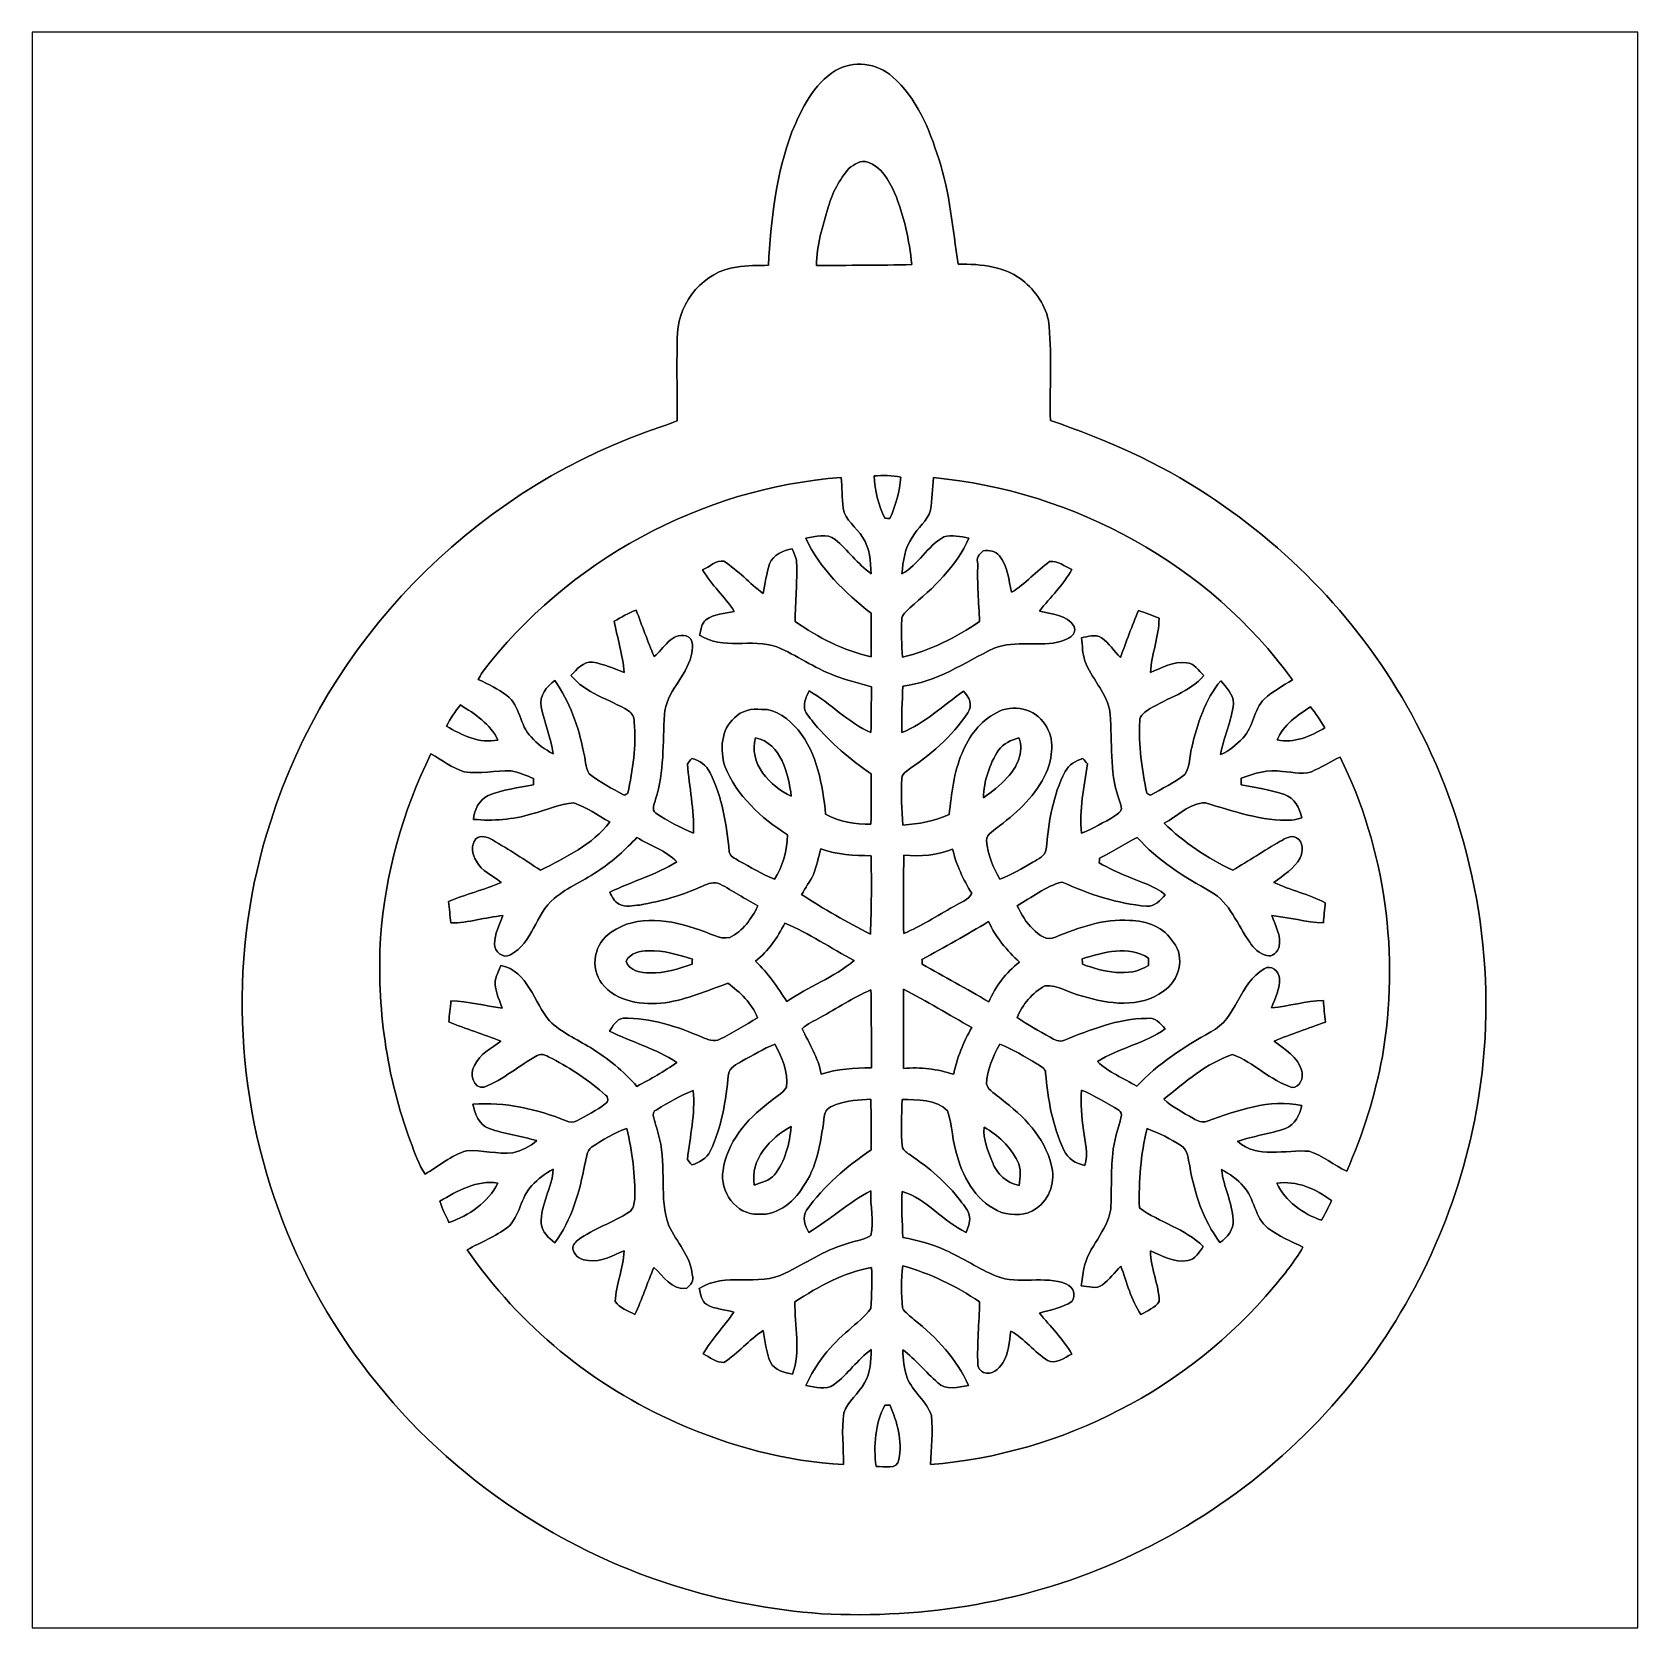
# Model space of a CAD drawing. Header units: centimetres. Extents: x -16.8 to 16.8, y -16.7 to 16.7.
import ezdxf

# ---------------------------------------------------------------- set-up
doc = ezdxf.new("R2010")
doc.units = ezdxf.units.CM
doc.header["$MEASUREMENT"] = 0
doc.layers.add('Layer 1', color=7, linetype='Continuous')

msp = doc.modelspace()

# ---------------------------------------------------------------- linework, layer by layer
at = {"layer": 'Layer 1', "color": 7}
for points, knots in [([(-16.77458, 16.66875), (-16.77458, 16.66875), (16.77458, 16.66875), (16.77458, 16.66875), (16.77458, 16.66875), (16.77458, 16.66875), (16.77458, -16.66875), (16.77458, -16.66875), (16.77458, -16.66875), (16.77458, -16.66875), (-16.77458, -16.66875), (-16.77458, -16.66875), (-16.77458, -16.66875), (-16.77458, -16.66875), (-16.77458, 16.66875), (-16.77458, 16.66875), (-16.77458, 16.66875), (-16.77458, 16.66875), (-16.77458, 16.66875), (-16.77458, 16.66875)], [0, 0, 0, 0, 0.16666667, 0.16666667, 0.16666667, 0.16666667, 0.33333333, 0.33333333, 0.33333333, 0.33333333, 0.5, 0.5, 0.5, 0.5, 0.66666667, 0.66666667, 0.66666667, 0.66666667, 1, 1, 1, 1]), ([(0.00988, 15.86512), (-0.4505, 15.58043), (-0.69921, 15.06996), (-0.89888, 14.58666), (-0.89888, 14.58666), (-1.23331, 13.69589), (-1.33491, 12.74057), (-1.39065, 11.79724), (-1.39065, 11.79724), (-1.61396, 11.79019), (-1.83974, 11.80042), (-2.05987, 11.76161), (-2.05987, 11.76161), (-2.72697, 11.66954), (-3.25967, 11.05147), (-3.29071, 10.38507), (-3.29071, 10.38507), (-3.31399, 9.77371), (-3.29318, 9.16129), (-3.29741, 8.54957), (-3.29741, 8.54957), (-3.50943, 8.46526), (-3.72674, 8.39399), (-3.94088, 8.31603), (-3.94088, 8.31603), (-7.61753, 6.99911), (-10.61967, 3.91513), (-11.79054, 0.18415), (-11.79054, 0.18415), (-12.67566, -2.52271), (-12.56242, -5.52944), (-11.53372, -8.18021), (-11.53372, -8.18021), (-10.52583, -10.78971), (-8.62013, -13.03831), (-6.22688, -14.48223), (-6.22688, -14.48223), (-4.43583, -15.58149), (-2.3749, -16.22143), (-0.28081, -16.37206), (-0.28081, -16.37206), (1.87819, -16.48813), (4.07882, -16.12336), (6.04873, -15.21883), (6.04873, -15.21883), (8.07544, -14.30479), (9.85449, -12.85452), (11.17212, -11.06487), (11.17212, -11.06487), (12.40049, -9.37366), (13.21082, -7.38117), (13.48916, -5.30825), (13.48916, -5.30825), (13.83594, -2.7365), (13.35476, -0.06068), (12.14508, 2.23449), (12.14508, 2.23449), (11.13296, 4.1656), (9.60226, 5.81237), (7.77946, 7.00334), (7.77946, 7.00334), (6.76663, 7.67503), (5.64656, 8.1661), (4.49897, 8.55627), (4.49897, 8.55627), (4.48769, 9.20962), (4.52543, 9.86402), (4.47675, 10.51595), (4.47675, 10.51595), (4.44923, 10.88178), (4.23369, 11.20775), (3.96487, 11.44517), (3.96487, 11.44517), (3.58105, 11.77819), (3.05611, 11.82723), (2.56999, 11.81911), (2.56999, 11.81911), (2.46451, 12.55748), (2.39854, 13.30784), (2.16606, 14.02115), (2.16606, 14.02115), (1.97062, 14.64733), (1.70815, 15.29539), (1.20086, 15.73495), (1.20086, 15.73495), (0.88406, 16.02599), (0.37853, 16.08772), (0.00988, 15.86512)], [0, 0, 0, 0, 0.04347826, 0.04347826, 0.04347826, 0.04347826, 0.08695652, 0.08695652, 0.08695652, 0.08695652, 0.13043478, 0.13043478, 0.13043478, 0.13043478, 0.17391304, 0.17391304, 0.17391304, 0.17391304, 0.2173913, 0.2173913, 0.2173913, 0.2173913, 0.26086957, 0.26086957, 0.26086957, 0.26086957, 0.30434783, 0.30434783, 0.30434783, 0.30434783, 0.34782609, 0.34782609, 0.34782609, 0.34782609, 0.39130435, 0.39130435, 0.39130435, 0.39130435, 0.43478261, 0.43478261, 0.43478261, 0.43478261, 0.47826087, 0.47826087, 0.47826087, 0.47826087, 0.52173913, 0.52173913, 0.52173913, 0.52173913, 0.56521739, 0.56521739, 0.56521739, 0.56521739, 0.60869565, 0.60869565, 0.60869565, 0.60869565, 0.65217391, 0.65217391, 0.65217391, 0.65217391, 0.69565217, 0.69565217, 0.69565217, 0.69565217, 0.73913043, 0.73913043, 0.73913043, 0.73913043, 0.7826087, 0.7826087, 0.7826087, 0.7826087, 0.82608696, 0.82608696, 0.82608696, 0.82608696, 0.86956522, 0.86956522, 0.86956522, 0.86956522, 0.91304348, 0.91304348, 0.91304348, 0.91304348, 1, 1, 1, 1]), ([(0.28963, 13.82148), (0.39758, 13.9005), (0.54187, 14.00775), (0.68263, 13.9513), (0.68263, 13.9513), (0.97226, 13.8557), (1.1243, 13.56819), (1.24601, 13.30854), (1.24601, 13.30854), (1.44216, 12.83335), (1.55116, 12.32429), (1.60373, 11.81347), (1.60373, 11.81347), (0.9398, 11.79654), (0.27552, 11.79583), (-0.38841, 11.79442), (-0.38841, 11.79442), (-0.38559, 12.2114), (-0.25718, 12.61569), (-0.14076, 13.01186), (-0.14076, 13.01186), (-0.05962, 13.30995), (0.09208, 13.58512), (0.28963, 13.82148)], [0, 0, 0, 0, 0.14285714, 0.14285714, 0.14285714, 0.14285714, 0.28571429, 0.28571429, 0.28571429, 0.28571429, 0.42857143, 0.42857143, 0.42857143, 0.42857143, 0.57142857, 0.57142857, 0.57142857, 0.57142857, 0.71428571, 0.71428571, 0.71428571, 0.71428571, 1, 1, 1, 1]), ([(0.81597, 7.40022), (1.0033, 7.40622), (1.19274, 7.4101), (1.3776, 7.3727), (1.3776, 7.3727), (1.34549, 7.07425), (1.27388, 6.7818), (1.14653, 6.5091), (1.14653, 6.5091), (1.12042, 6.50981), (1.06821, 6.51122), (1.04211, 6.51192), (1.04211, 6.51192), (0.89218, 6.78392), (0.84526, 7.09471), (0.81597, 7.40022)], [0, 0, 0, 0, 0.2, 0.2, 0.2, 0.2, 0.4, 0.4, 0.4, 0.4, 0.6, 0.6, 0.6, 0.6, 1, 1, 1, 1]), ([(-7.37411, 3.28895), (-5.59435, 5.62328), (-2.79718, 7.14516), (0.13088, 7.36529), (0.13088, 7.36529), (0.14499, 7.15186), (0.14534, 6.93737), (0.17004, 6.7243), (0.17004, 6.7243), (0.21131, 6.471), (0.45297, 6.32566), (0.57397, 6.1147), (0.57397, 6.1147), (0.7366, 5.89562), (0.73519, 5.61375), (0.75636, 5.35411), (0.75636, 5.35411), (0.47166, 5.5566), (0.26952, 5.848), (0.00176, 6.06919), (0.00176, 6.06919), (-0.16969, 6.21065), (-0.40993, 6.12599), (-0.60995, 6.09847), (-0.60995, 6.09847), (-0.31926, 5.45253), (0.21202, 4.96182), (0.75565, 4.52684), (0.75565, 4.52684), (0.75812, 4.22487), (0.75777, 3.92289), (0.75424, 3.62021), (0.75424, 3.62021), (0.18062, 3.74826), (-0.35525, 4.02026), (-0.83256, 4.35928), (-0.83256, 4.35928), (-0.82585, 4.77026), (-0.78952, 5.18054), (-0.80186, 5.59188), (-0.80186, 5.59188), (-0.8068, 5.69348), (-0.8569, 5.78485), (-0.89429, 5.87728), (-0.89429, 5.87728), (-1.08091, 5.84306), (-1.29293, 5.75204), (-1.36525, 5.56225), (-1.36525, 5.56225), (-1.43122, 5.3594), (-1.45944, 5.14667), (-1.50389, 4.93818), (-1.50389, 4.93818), (-1.78329, 5.15585), (-2.02353, 5.42255), (-2.32128, 5.61622), (-2.32128, 5.61622), (-2.48532, 5.6455), (-2.62043, 5.48922), (-2.76507, 5.43842), (-2.76507, 5.43842), (-2.58516, 5.11916), (-2.30082, 4.87645), (-2.10608, 4.56777), (-2.10608, 4.56777), (-2.30082, 4.51203), (-2.53048, 4.52049), (-2.69628, 4.38961), (-2.69628, 4.38961), (-2.79506, 4.31624), (-2.79541, 4.17971), (-2.83069, 4.07211), (-2.83069, 4.07211), (-2.34315, 3.75885), (-1.74025, 4.00368), (-1.21497, 3.82905), (-1.21497, 3.82905), (-0.80469, 3.6516), (-0.43674, 3.38667), (-0.01658, 3.22933), (-0.01658, 3.22933), (0.23389, 3.12314), (0.50271, 3.0734), (0.76129, 2.99014), (0.76129, 2.99014), (0.75953, 2.67194), (0.75706, 2.35373), (0.75001, 2.03553), (0.75001, 2.03553), (0.26987, 2.24473), (-0.08819, 2.64478), (-0.53763, 2.90513), (-0.53763, 2.90513), (-0.59619, 2.79153), (-0.65758, 2.67123), (-0.63535, 2.53683), (-0.63535, 2.53683), (-0.60219, 2.41124), (-0.50236, 2.31951), (-0.42721, 2.21756), (-0.42721, 2.21756), (-0.08537, 1.81504), (0.31891, 1.46826), (0.75636, 1.17299), (0.75636, 1.17299), (0.75706, 0.82374), (0.762, 0.47449), (0.75071, 0.12524), (0.75071, 0.12524), (0.42157, 0.10407), (0.09631, 0.17604), (-0.19509, 0.32738), (-0.19509, 0.32738), (-0.26176, 0.94192), (-0.3683, 1.59597), (-0.76906, 2.0895), (-0.76906, 2.0895), (-0.96449, 2.31069), (-1.22026, 2.53436), (-1.53564, 2.51989), (-1.53564, 2.51989), (-1.73708, 2.54882), (-1.95333, 2.48885), (-2.09938, 2.34562), (-2.09938, 2.34562), (-2.38266, 2.09903), (-2.40594, 1.67111), (-2.30152, 1.33385), (-2.30152, 1.33385), (-2.0574, 0.71332), (-1.54129, 0.25365), (-0.99448, -0.10266), (-0.99448, -0.10266), (-1.00259, -0.42933), (-1.08373, -0.75106), (-1.26118, -1.02658), (-1.26118, -1.02658), (-1.52682, -0.92992), (-1.76354, -0.77153), (-2.01295, -0.6417), (-2.01295, -0.6417), (-2.08809, -0.59267), (-2.19463, -0.55351), (-2.20945, -0.45332), (-2.20945, -0.45332), (-2.26695, 0.10971), (-2.35656, 0.6858), (-2.61056, 1.19768), (-2.61056, 1.19768), (-2.68288, 1.35255), (-2.82822, 1.45909), (-2.99438, 1.49437), (-2.99438, 1.49437), (-3.02401, 1.45556), (-3.054, 1.41676), (-3.08398, 1.37795), (-3.08398, 1.37795), (-3.04236, 0.89606), (-2.94287, 0.41875), (-2.95416, -0.06703), (-2.95416, -0.06703), (-3.22651, 0.05115), (-3.49709, 0.18521), (-3.74227, 0.35348), (-3.74227, 0.35348), (-3.84634, 0.42298), (-3.76943, 0.54998), (-3.74897, 0.6417), (-3.74897, 0.6417), (-3.56306, 1.21426), (-3.6008, 1.82139), (-3.56306, 2.41229), (-3.56306, 2.41229), (-3.53025, 2.88396), (-3.1115, 3.19476), (-3.00567, 3.63961), (-3.00567, 3.63961), (-2.97427, 3.77331), (-2.92947, 4.00226), (-3.10974, 4.05342), (-3.10974, 4.05342), (-3.42406, 4.13702), (-3.5687, 3.78531), (-3.77825, 3.62373), (-3.77825, 3.62373), (-3.91231, 3.9437), (-4.03296, 4.26932), (-4.15431, 4.59423), (-4.15431, 4.59423), (-4.31588, 4.53531), (-4.46334, 4.44606), (-4.61186, 4.36104), (-4.61186, 4.36104), (-4.5466, 4.00403), (-4.43265, 3.65407), (-4.40443, 3.29071), (-4.40443, 3.29071), (-4.61927, 3.37644), (-4.83482, 3.46604), (-5.06377, 3.50626), (-5.06377, 3.50626), (-5.26098, 3.52743), (-5.39256, 3.35386), (-5.5185, 3.23003), (-5.5185, 3.23003), (-5.21194, 2.8515), (-4.71629, 2.73614), (-4.31447, 2.49167), (-4.31447, 2.49167), (-4.23933, 2.43875), (-4.18536, 2.35691), (-4.19911, 2.25566), (-4.19911, 2.25566), (-4.13949, 1.75542), (-4.2291, 1.25554), (-4.32611, 0.76694), (-4.32611, 0.76694), (-4.34552, 0.75706), (-4.38397, 0.73801), (-4.40302, 0.72813), (-4.40302, 0.72813), (-4.6542, 0.86536), (-4.91561, 0.99201), (-5.13609, 1.17687), (-5.13609, 1.17687), (-5.21688, 1.3141), (-5.21194, 1.48449), (-5.25357, 1.63442), (-5.25357, 1.63442), (-5.35728, 2.16253), (-5.54284, 2.67723), (-5.85329, 3.12067), (-5.85329, 3.12067), (-6.02721, 2.9972), (-6.18525, 2.80176), (-6.13586, 2.57175), (-6.13586, 2.57175), (-6.06989, 2.2412), (-5.93266, 1.92828), (-5.89139, 1.59173), (-5.89139, 1.59173), (-6.06072, 1.68346), (-6.223, 1.79599), (-6.34718, 1.94416), (-6.34718, 1.94416), (-6.59624, 2.18652), (-6.57154, 2.59362), (-6.85377, 2.81093), (-6.85377, 2.81093), (-7.04003, 2.94358), (-7.24429, 3.04835), (-7.45243, 3.14149), (-7.45243, 3.14149), (-7.42774, 3.19158), (-7.40339, 3.24167), (-7.37411, 3.28895)], [0, 0, 0, 0, 0.01538462, 0.01538462, 0.01538462, 0.01538462, 0.03076923, 0.03076923, 0.03076923, 0.03076923, 0.04615385, 0.04615385, 0.04615385, 0.04615385, 0.06153846, 0.06153846, 0.06153846, 0.06153846, 0.07692308, 0.07692308, 0.07692308, 0.07692308, 0.09230769, 0.09230769, 0.09230769, 0.09230769, 0.10769231, 0.10769231, 0.10769231, 0.10769231, 0.12307692, 0.12307692, 0.12307692, 0.12307692, 0.13846154, 0.13846154, 0.13846154, 0.13846154, 0.15384615, 0.15384615, 0.15384615, 0.15384615, 0.16923077, 0.16923077, 0.16923077, 0.16923077, 0.18461538, 0.18461538, 0.18461538, 0.18461538, 0.2, 0.2, 0.2, 0.2, 0.21538462, 0.21538462, 0.21538462, 0.21538462, 0.23076923, 0.23076923, 0.23076923, 0.23076923, 0.24615385, 0.24615385, 0.24615385, 0.24615385, 0.26153846, 0.26153846, 0.26153846, 0.26153846, 0.27692308, 0.27692308, 0.27692308, 0.27692308, 0.29230769, 0.29230769, 0.29230769, 0.29230769, 0.30769231, 0.30769231, 0.30769231, 0.30769231, 0.32307692, 0.32307692, 0.32307692, 0.32307692, 0.33846154, 0.33846154, 0.33846154, 0.33846154, 0.35384615, 0.35384615, 0.35384615, 0.35384615, 0.36923077, 0.36923077, 0.36923077, 0.36923077, 0.38461538, 0.38461538, 0.38461538, 0.38461538, 0.4, 0.4, 0.4, 0.4, 0.41538462, 0.41538462, 0.41538462, 0.41538462, 0.43076923, 0.43076923, 0.43076923, 0.43076923, 0.44615385, 0.44615385, 0.44615385, 0.44615385, 0.46153846, 0.46153846, 0.46153846, 0.46153846, 0.47692308, 0.47692308, 0.47692308, 0.47692308, 0.49230769, 0.49230769, 0.49230769, 0.49230769, 0.50769231, 0.50769231, 0.50769231, 0.50769231, 0.52307692, 0.52307692, 0.52307692, 0.52307692, 0.53846154, 0.53846154, 0.53846154, 0.53846154, 0.55384615, 0.55384615, 0.55384615, 0.55384615, 0.56923077, 0.56923077, 0.56923077, 0.56923077, 0.58461538, 0.58461538, 0.58461538, 0.58461538, 0.6, 0.6, 0.6, 0.6, 0.61538462, 0.61538462, 0.61538462, 0.61538462, 0.63076923, 0.63076923, 0.63076923, 0.63076923, 0.64615385, 0.64615385, 0.64615385, 0.64615385, 0.66153846, 0.66153846, 0.66153846, 0.66153846, 0.67692308, 0.67692308, 0.67692308, 0.67692308, 0.69230769, 0.69230769, 0.69230769, 0.69230769, 0.70769231, 0.70769231, 0.70769231, 0.70769231, 0.72307692, 0.72307692, 0.72307692, 0.72307692, 0.73846154, 0.73846154, 0.73846154, 0.73846154, 0.75384615, 0.75384615, 0.75384615, 0.75384615, 0.76923077, 0.76923077, 0.76923077, 0.76923077, 0.78461538, 0.78461538, 0.78461538, 0.78461538, 0.8, 0.8, 0.8, 0.8, 0.81538462, 0.81538462, 0.81538462, 0.81538462, 0.83076923, 0.83076923, 0.83076923, 0.83076923, 0.84615385, 0.84615385, 0.84615385, 0.84615385, 0.86153846, 0.86153846, 0.86153846, 0.86153846, 0.87692308, 0.87692308, 0.87692308, 0.87692308, 0.89230769, 0.89230769, 0.89230769, 0.89230769, 0.90769231, 0.90769231, 0.90769231, 0.90769231, 0.92307692, 0.92307692, 0.92307692, 0.92307692, 0.93846154, 0.93846154, 0.93846154, 0.93846154, 0.95384615, 0.95384615, 0.95384615, 0.95384615, 0.96923077, 0.96923077, 0.96923077, 0.96923077, 1, 1, 1, 1]), ([(2.05952, 7.36106), (5.00133, 7.09119), (7.81967, 5.53614), (9.55746, 3.13866), (9.55746, 3.13866), (9.3599, 3.00955), (9.14647, 2.90019), (8.97114, 2.74073), (8.97114, 2.74073), (8.74536, 2.51248), (8.74466, 2.15089), (8.5217, 1.92158), (8.5217, 1.92158), (8.38623, 1.78294), (8.23736, 1.65135), (8.05533, 1.57868), (8.05533, 1.57868), (8.11953, 1.93922), (8.2864, 2.27542), (8.32556, 2.64019), (8.32556, 2.64019), (8.33085, 2.83598), (8.17174, 2.97709), (8.06027, 3.11926), (8.06027, 3.11926), (7.72866, 2.72309), (7.56814, 2.21721), (7.45384, 1.72226), (7.45384, 1.72226), (7.40128, 1.53776), (7.4228, 1.32009), (7.30885, 1.15782), (7.30885, 1.15782), (7.08872, 0.98531), (6.83401, 0.86395), (6.59024, 0.72884), (6.59024, 0.72884), (6.57084, 0.73836), (6.53203, 0.75777), (6.51263, 0.76729), (6.51263, 0.76729), (6.41491, 1.264), (6.33906, 1.76953), (6.36658, 2.27753), (6.36658, 2.27753), (6.36764, 2.40101), (6.47947, 2.4705), (6.5726, 2.52942), (6.5726, 2.52942), (6.95007, 2.76013), (7.40586, 2.87937), (7.70502, 3.22509), (7.70502, 3.22509), (7.59601, 3.32775), (7.50746, 3.49144), (7.3406, 3.49356), (7.3406, 3.49356), (7.07178, 3.52672), (6.83084, 3.38843), (6.5913, 3.29106), (6.5913, 3.29106), (6.61352, 3.67453), (6.77016, 4.0386), (6.77051, 4.42419), (6.77051, 4.42419), (6.62764, 4.48063), (6.48476, 4.53778), (6.33942, 4.58576), (6.33942, 4.58576), (6.20324, 4.26261), (6.08506, 3.93241), (5.96406, 3.60327), (5.96406, 3.60327), (5.83071, 3.73909), (5.72347, 3.90454), (5.56613, 4.01355), (5.56613, 4.01355), (5.43807, 4.09857), (5.28355, 4.04601), (5.14914, 4.01179), (5.14914, 4.01179), (5.17419, 3.85339), (5.16467, 3.68512), (5.22182, 3.53201), (5.22182, 3.53201), (5.35587, 3.17923), (5.64374, 2.89701), (5.73511, 2.52624), (5.73511, 2.52624), (5.8039, 1.94451), (5.72629, 1.34267), (5.89209, 0.77258), (5.89209, 0.77258), (5.92208, 0.66322), (5.97217, 0.55845), (5.98699, 0.44521), (5.98699, 0.44521), (5.975, 0.37147), (5.90162, 0.33338), (5.84623, 0.29351), (5.84623, 0.29351), (5.62151, 0.16016), (5.39291, 0.02928), (5.14879, -0.06562), (5.14879, -0.06562), (5.09658, 0.42157), (5.20735, 0.90029), (5.27438, 1.37936), (5.27438, 1.37936), (5.24263, 1.41746), (5.21088, 1.45556), (5.17984, 1.49366), (5.17984, 1.49366), (5.02955, 1.44886), (4.88209, 1.36843), (4.81012, 1.22273), (4.81012, 1.22273), (4.54907, 0.72214), (4.46299, 0.15381), (4.4136, -0.40217), (4.4136, -0.40217), (4.39702, -0.54786), (4.2358, -0.59972), (4.1335, -0.67522), (4.1335, -0.67522), (3.90525, -0.79551), (3.68829, -0.94086), (3.44523, -1.02976), (3.44523, -1.02976), (3.30094, -0.78458), (3.18841, -0.51329), (3.16618, -0.22754), (3.16618, -0.22754), (3.16794, -0.07161), (3.34222, -0.00318), (3.43817, 0.09031), (3.43817, 0.09031), (3.83963, 0.37924), (4.20053, 0.7433), (4.41466, 1.19451), (4.41466, 1.19451), (4.54237, 1.51201), (4.60304, 1.90817), (4.38856, 2.20274), (4.38856, 2.20274), (4.18677, 2.53894), (3.70487, 2.6416), (3.3715, 2.44863), (3.3715, 2.44863), (3.03001, 2.27683), (2.79753, 1.95509), (2.65783, 1.60831), (2.65783, 1.60831), (2.47615, 1.20438), (2.44404, 0.75741), (2.38231, 0.32456), (2.38231, 0.32456), (2.08209, 0.17498), (1.7459, 0.13159), (1.41605, 0.10301), (1.41605, 0.10301), (1.39594, 0.42721), (1.37724, 0.75248), (1.39488, 1.07703), (1.39488, 1.07703), (1.39524, 1.14053), (1.43969, 1.19027), (1.48802, 1.22555), (1.48802, 1.22555), (1.97803, 1.55787), (2.44616, 1.94769), (2.77354, 2.44616), (2.77354, 2.44616), (2.88396, 2.60526), (2.80211, 2.78201), (2.68605, 2.90089), (2.68605, 2.90089), (2.26483, 2.60103), (1.88066, 2.23485), (1.397, 2.03553), (1.397, 2.03553), (1.39488, 2.35938), (1.39841, 2.68323), (1.42064, 3.00602), (1.42064, 3.00602), (2.11984, 3.08963), (2.70898, 3.49638), (3.32423, 3.80118), (3.32423, 3.80118), (3.77507, 3.97087), (4.27496, 3.81423), (4.73393, 3.94229), (4.73393, 3.94229), (4.86269, 3.99344), (5.05848, 4.06153), (4.99569, 4.24886), (4.99569, 4.24886), (4.84681, 4.50991), (4.52473, 4.50603), (4.27037, 4.57482), (4.27037, 4.57482), (4.50074, 4.85916), (4.7692, 5.11916), (4.947, 5.44266), (4.947, 5.44266), (4.79496, 5.50298), (4.66055, 5.63739), (4.48451, 5.60599), (4.48451, 5.60599), (4.20405, 5.41161), (3.98216, 5.14174), (3.689, 4.96535), (3.689, 4.96535), (3.62797, 5.22358), (3.61421, 5.51674), (3.43464, 5.7277), (3.43464, 5.7277), (3.35315, 5.8233), (3.21874, 5.8547), (3.09704, 5.83212), (3.09704, 5.83212), (3.01237, 5.7718), (2.94464, 5.67126), (2.9845, 5.5566), (2.9845, 5.5566), (2.96651, 5.15549), (3.00284, 4.75509), (3.02154, 4.35469), (3.02154, 4.35469), (2.52801, 4.02237), (1.98826, 3.75003), (1.40794, 3.60821), (1.40794, 3.60821), (1.39629, 3.87032), (1.38183, 4.13244), (1.39347, 4.3942), (1.39347, 4.3942), (1.39594, 4.5025), (1.4986, 4.56988), (1.56386, 4.64361), (1.56386, 4.64361), (2.05493, 5.0486), (2.53718, 5.50545), (2.79506, 6.09953), (2.79506, 6.09953), (2.62467, 6.12599), (2.44193, 6.17361), (2.27436, 6.12211), (2.27436, 6.12211), (1.92405, 5.93407), (1.74766, 5.53614), (1.39418, 5.35199), (1.39418, 5.35199), (1.42875, 5.61375), (1.45133, 5.89456), (1.61537, 6.11399), (1.61537, 6.11399), (1.72402, 6.31507), (1.93322, 6.45478), (1.99461, 6.68055), (1.99461, 6.68055), (2.03271, 6.90562), (2.03694, 7.13458), (2.05952, 7.36106)], [0, 0, 0, 0, 0.01492537, 0.01492537, 0.01492537, 0.01492537, 0.02985075, 0.02985075, 0.02985075, 0.02985075, 0.04477612, 0.04477612, 0.04477612, 0.04477612, 0.05970149, 0.05970149, 0.05970149, 0.05970149, 0.07462687, 0.07462687, 0.07462687, 0.07462687, 0.08955224, 0.08955224, 0.08955224, 0.08955224, 0.10447761, 0.10447761, 0.10447761, 0.10447761, 0.11940299, 0.11940299, 0.11940299, 0.11940299, 0.13432836, 0.13432836, 0.13432836, 0.13432836, 0.14925373, 0.14925373, 0.14925373, 0.14925373, 0.1641791, 0.1641791, 0.1641791, 0.1641791, 0.17910448, 0.17910448, 0.17910448, 0.17910448, 0.19402985, 0.19402985, 0.19402985, 0.19402985, 0.20895522, 0.20895522, 0.20895522, 0.20895522, 0.2238806, 0.2238806, 0.2238806, 0.2238806, 0.23880597, 0.23880597, 0.23880597, 0.23880597, 0.25373134, 0.25373134, 0.25373134, 0.25373134, 0.26865672, 0.26865672, 0.26865672, 0.26865672, 0.28358209, 0.28358209, 0.28358209, 0.28358209, 0.29850746, 0.29850746, 0.29850746, 0.29850746, 0.31343284, 0.31343284, 0.31343284, 0.31343284, 0.32835821, 0.32835821, 0.32835821, 0.32835821, 0.34328358, 0.34328358, 0.34328358, 0.34328358, 0.35820896, 0.35820896, 0.35820896, 0.35820896, 0.37313433, 0.37313433, 0.37313433, 0.37313433, 0.3880597, 0.3880597, 0.3880597, 0.3880597, 0.40298507, 0.40298507, 0.40298507, 0.40298507, 0.41791045, 0.41791045, 0.41791045, 0.41791045, 0.43283582, 0.43283582, 0.43283582, 0.43283582, 0.44776119, 0.44776119, 0.44776119, 0.44776119, 0.46268657, 0.46268657, 0.46268657, 0.46268657, 0.47761194, 0.47761194, 0.47761194, 0.47761194, 0.49253731, 0.49253731, 0.49253731, 0.49253731, 0.50746269, 0.50746269, 0.50746269, 0.50746269, 0.52238806, 0.52238806, 0.52238806, 0.52238806, 0.53731343, 0.53731343, 0.53731343, 0.53731343, 0.55223881, 0.55223881, 0.55223881, 0.55223881, 0.56716418, 0.56716418, 0.56716418, 0.56716418, 0.58208955, 0.58208955, 0.58208955, 0.58208955, 0.59701493, 0.59701493, 0.59701493, 0.59701493, 0.6119403, 0.6119403, 0.6119403, 0.6119403, 0.62686567, 0.62686567, 0.62686567, 0.62686567, 0.64179104, 0.64179104, 0.64179104, 0.64179104, 0.65671642, 0.65671642, 0.65671642, 0.65671642, 0.67164179, 0.67164179, 0.67164179, 0.67164179, 0.68656716, 0.68656716, 0.68656716, 0.68656716, 0.70149254, 0.70149254, 0.70149254, 0.70149254, 0.71641791, 0.71641791, 0.71641791, 0.71641791, 0.73134328, 0.73134328, 0.73134328, 0.73134328, 0.74626866, 0.74626866, 0.74626866, 0.74626866, 0.76119403, 0.76119403, 0.76119403, 0.76119403, 0.7761194, 0.7761194, 0.7761194, 0.7761194, 0.79104478, 0.79104478, 0.79104478, 0.79104478, 0.80597015, 0.80597015, 0.80597015, 0.80597015, 0.82089552, 0.82089552, 0.82089552, 0.82089552, 0.8358209, 0.8358209, 0.8358209, 0.8358209, 0.85074627, 0.85074627, 0.85074627, 0.85074627, 0.86567164, 0.86567164, 0.86567164, 0.86567164, 0.88059701, 0.88059701, 0.88059701, 0.88059701, 0.89552239, 0.89552239, 0.89552239, 0.89552239, 0.91044776, 0.91044776, 0.91044776, 0.91044776, 0.92537313, 0.92537313, 0.92537313, 0.92537313, 0.94029851, 0.94029851, 0.94029851, 0.94029851, 0.95522388, 0.95522388, 0.95522388, 0.95522388, 0.97014925, 0.97014925, 0.97014925, 0.97014925, 1, 1, 1, 1]), ([(-8.11848, 2.17241), (-8.03063, 2.32481), (-7.94032, 2.4765), (-7.82743, 2.61161), (-7.82743, 2.61161), (-7.52122, 2.42605), (-7.2009, 2.21403), (-7.04321, 1.87889), (-7.04321, 1.87889), (-7.4295, 1.79881), (-7.79709, 1.98191), (-8.11848, 2.17241)], [0, 0, 0, 0, 0.25, 0.25, 0.25, 0.25, 0.5, 0.5, 0.5, 0.5, 1, 1, 1, 1]), ([(9.24031, 1.88313), (9.3666, 2.19745), (9.65976, 2.39713), (9.93387, 2.57104), (9.93387, 2.57104), (10.04817, 2.43487), (10.1413, 2.28318), (10.2362, 2.13289), (10.2362, 2.13289), (9.93881, 1.96532), (9.58921, 1.79987), (9.24031, 1.88313)], [0, 0, 0, 0, 0.25, 0.25, 0.25, 0.25, 0.5, 0.5, 0.5, 0.5, 1, 1, 1, 1]), ([(-1.66017, 1.92828), (-1.11689, 1.80411), (-0.97367, 1.17651), (-0.91369, 0.70485), (-0.91369, 0.70485), (-1.35749, 0.91087), (-1.81504, 1.39982), (-1.66017, 1.92828)], [0, 0, 0, 0, 0.33333333, 0.33333333, 0.33333333, 0.33333333, 1, 1, 1, 1]), ([(3.41771, 1.66476), (3.51649, 1.80728), (3.67912, 1.8796), (3.8414, 1.92334), (3.8414, 1.92334), (3.95746, 1.62454), (3.80189, 1.31233), (3.59833, 1.09361), (3.59833, 1.09361), (3.45757, 0.92639), (3.27836, 0.79834), (3.10233, 0.67169), (3.10233, 0.67169), (3.11221, 1.0227), (3.22157, 1.37301), (3.41771, 1.66476)], [0, 0, 0, 0, 0.2, 0.2, 0.2, 0.2, 0.4, 0.4, 0.4, 0.4, 0.6, 0.6, 0.6, 0.6, 1, 1, 1, 1]), ([(-8.44162, 1.58962), (-8.21126, 1.46438), (-7.99994, 1.29328), (-7.74665, 1.21497), (-7.74665, 1.21497), (-7.42139, 1.16134), (-7.09471, 1.25236), (-6.76804, 1.23261), (-6.76804, 1.23261), (-6.60259, 1.2132), (-6.45266, 1.13418), (-6.29814, 1.07668), (-6.29814, 1.07668), (-6.29849, 1.03223), (-6.29849, 0.98743), (-6.29849, 0.94227), (-6.29849, 0.94227), (-6.61599, 0.87948), (-6.9469, 0.84914), (-7.2457, 0.71755), (-7.2457, 0.71755), (-7.44044, 0.63465), (-7.53533, 0.42298), (-7.55368, 0.2219), (-7.55368, 0.2219), (-7.14375, 0.18627), (-6.72712, 0.21484), (-6.33307, 0.33796), (-6.33307, 0.33796), (-6.03956, 0.4064), (-5.76298, 0.55174), (-5.45818, 0.5655), (-5.45818, 0.5655), (-5.1876, 0.4759), (-4.95335, 0.30868), (-4.70747, 0.16933), (-4.70747, 0.16933), (-5.06271, -0.31044), (-5.63316, -0.5715), (-6.14998, -0.83961), (-6.14998, -0.83961), (-6.4837, -0.62583), (-6.81426, -0.40675), (-7.1561, -0.20602), (-7.1561, -0.20602), (-7.25981, -0.14781), (-7.40128, -0.09984), (-7.50429, -0.18627), (-7.50429, -0.18627), (-7.61471, -0.31221), (-7.58472, -0.52105), (-7.49335, -0.65052), (-7.49335, -0.65052), (-7.38011, -0.85725), (-7.15222, -0.95074), (-6.97794, -1.09714), (-6.97794, -1.09714), (-7.3339, -1.25236), (-7.71349, -1.34408), (-8.07261, -1.49084), (-8.07261, -1.49084), (-8.0578, -1.64077), (-8.04228, -1.79211), (-8.02781, -1.94239), (-8.02781, -1.94239), (-7.6581, -1.94381), (-7.30321, -1.82069), (-6.93667, -1.78929), (-6.93667, -1.78929), (-7.01287, -1.98085), (-7.11271, -2.16958), (-7.11059, -2.38196), (-7.11059, -2.38196), (-7.11623, -2.54035), (-6.93949, -2.70051), (-6.77933, -2.60526), (-6.77933, -2.60526), (-6.31261, -2.36114), (-6.26251, -1.7526), (-5.86952, -1.43404), (-5.86952, -1.43404), (-5.58447, -1.18604), (-5.22288, -1.05057), (-4.91596, -0.83326), (-4.91596, -0.83326), (-4.6295, -0.64206), (-4.37656, -0.40675), (-4.14055, -0.15699), (-4.14055, -0.15699), (-3.85798, -0.31997), (-3.53589, -0.43215), (-3.302, -0.66781), (-3.302, -0.66781), (-3.74368, -0.93592), (-4.24462, -1.07597), (-4.70782, -1.29928), (-4.70782, -1.29928), (-4.66019, -1.39347), (-4.61257, -1.50107), (-4.51097, -1.54869), (-4.51097, -1.54869), (-4.37621, -1.6189), (-4.21993, -1.5808), (-4.07635, -1.56739), (-4.07635, -1.56739), (-3.62797, -1.48837), (-3.18594, -1.36349), (-2.77107, -1.1744), (-2.77107, -1.1744), (-2.6603, -1.1243), (-2.51989, -1.06468), (-2.40242, -1.12924), (-2.40242, -1.12924), (-2.13395, -1.27212), (-1.87784, -1.43686), (-1.61325, -1.58715), (-1.61325, -1.58715), (-1.74096, -1.85314), (-1.92758, -2.11173), (-2.19639, -2.24649), (-2.19639, -2.24649), (-2.42217, -2.29376), (-2.6222, -2.14559), (-2.82998, -2.08774), (-2.82998, -2.08774), (-3.41066, -1.87748), (-4.13703, -1.75013), (-4.67325, -2.13572), (-4.67325, -2.13572), (-5.02603, -2.35444), (-5.12939, -2.87937), (-4.86939, -3.20993), (-4.86939, -3.20993), (-4.56248, -3.60292), (-4.01214, -3.65901), (-3.54965, -3.60786), (-3.54965, -3.60786), (-3.09386, -3.5433), (-2.67088, -3.35598), (-2.24084, -3.20252), (-2.24084, -3.20252), (-1.98085, -3.38702), (-1.73849, -3.61985), (-1.61819, -3.92113), (-1.61819, -3.92113), (-1.87501, -4.08023), (-2.13572, -4.23369), (-2.40489, -4.37162), (-2.40489, -4.37162), (-2.52271, -4.43442), (-2.66065, -4.37656), (-2.77424, -4.33141), (-2.77424, -4.33141), (-3.29565, -4.10386), (-3.85233, -3.91936), (-4.42736, -3.93277), (-4.42736, -3.93277), (-4.56847, -3.95182), (-4.64256, -4.09187), (-4.70923, -4.20158), (-4.70923, -4.20158), (-4.24956, -4.43618), (-3.73874, -4.56847), (-3.30518, -4.85493), (-3.30518, -4.85493), (-3.56694, -5.04613), (-3.85304, -5.19994), (-4.13703, -5.35552), (-4.13703, -5.35552), (-4.41925, -5.03978), (-4.74874, -4.76638), (-5.11104, -4.54731), (-5.11104, -4.54731), (-5.40103, -4.37021), (-5.71641, -4.22592), (-5.96441, -3.98956), (-5.96441, -3.98956), (-6.28862, -3.60151), (-6.41526, -2.95028), (-6.97971, -2.82751), (-6.97971, -2.82751), (-7.00511, -2.88854), (-7.05591, -3.0099), (-7.08131, -3.07058), (-7.08131, -3.07058), (-7.15328, -3.29988), (-7.01675, -3.51014), (-6.95643, -3.72322), (-6.95643, -3.72322), (-7.31167, -3.66783), (-7.66374, -3.58352), (-8.02358, -3.56729), (-8.02358, -3.56729), (-8.03981, -3.71475), (-8.05533, -3.86221), (-8.06944, -4.00967), (-8.06944, -4.00967), (-7.71137, -4.15396), (-7.34166, -4.2672), (-6.98324, -4.41113), (-6.98324, -4.41113), (-7.17797, -4.56706), (-7.4295, -4.67607), (-7.53075, -4.9209), (-7.53075, -4.9209), (-7.64505, -5.07577), (-7.56003, -5.41726), (-7.32649, -5.37175), (-7.32649, -5.37175), (-6.92714, -5.21159), (-6.598, -4.91913), (-6.22335, -4.71311), (-6.22335, -4.71311), (-6.11752, -4.64432), (-6.00357, -4.73428), (-5.90762, -4.77626), (-5.90762, -4.77626), (-5.51074, -4.98722), (-5.12974, -5.23522), (-4.79637, -5.53826), (-4.79637, -5.53826), (-4.73322, -5.57847), (-4.72828, -5.67619), (-4.79425, -5.71676), (-4.79425, -5.71676), (-4.98052, -5.85576), (-5.1876, -5.96583), (-5.39256, -6.07377), (-5.39256, -6.07377), (-5.46206, -6.1147), (-5.54355, -6.10482), (-5.61481, -6.07554), (-5.61481, -6.07554), (-6.23147, -5.83283), (-6.89892, -5.67655), (-7.56426, -5.72699), (-7.56426, -5.72699), (-7.52898, -5.92772), (-7.43444, -6.16373), (-7.22736, -6.23923), (-7.22736, -6.23923), (-6.90069, -6.34753), (-6.55849, -6.39657), (-6.22723, -6.48829), (-6.22723, -6.48829), (-6.3687, -6.61564), (-6.5472, -6.69219), (-6.72888, -6.74264), (-6.72888, -6.74264), (-7.05344, -6.78145), (-7.37341, -6.67879), (-7.6962, -6.69996), (-7.6962, -6.69996), (-8.01758, -6.79909), (-8.28146, -7.01675), (-8.56333, -7.19173), (-8.56333, -7.19173), (-8.70021, -6.98006), (-8.7824, -6.74017), (-8.87024, -6.50557), (-8.87024, -6.50557), (-9.37507, -5.15197), (-9.57404, -3.69182), (-9.49643, -2.25143), (-9.49643, -2.25143), (-9.39518, -0.92004), (-9.03958, 0.39511), (-8.44162, 1.58962)], [0, 0, 0, 0, 0.01470588, 0.01470588, 0.01470588, 0.01470588, 0.02941176, 0.02941176, 0.02941176, 0.02941176, 0.04411765, 0.04411765, 0.04411765, 0.04411765, 0.05882353, 0.05882353, 0.05882353, 0.05882353, 0.07352941, 0.07352941, 0.07352941, 0.07352941, 0.08823529, 0.08823529, 0.08823529, 0.08823529, 0.10294118, 0.10294118, 0.10294118, 0.10294118, 0.11764706, 0.11764706, 0.11764706, 0.11764706, 0.13235294, 0.13235294, 0.13235294, 0.13235294, 0.14705882, 0.14705882, 0.14705882, 0.14705882, 0.16176471, 0.16176471, 0.16176471, 0.16176471, 0.17647059, 0.17647059, 0.17647059, 0.17647059, 0.19117647, 0.19117647, 0.19117647, 0.19117647, 0.20588235, 0.20588235, 0.20588235, 0.20588235, 0.22058824, 0.22058824, 0.22058824, 0.22058824, 0.23529412, 0.23529412, 0.23529412, 0.23529412, 0.25, 0.25, 0.25, 0.25, 0.26470588, 0.26470588, 0.26470588, 0.26470588, 0.27941176, 0.27941176, 0.27941176, 0.27941176, 0.29411765, 0.29411765, 0.29411765, 0.29411765, 0.30882353, 0.30882353, 0.30882353, 0.30882353, 0.32352941, 0.32352941, 0.32352941, 0.32352941, 0.33823529, 0.33823529, 0.33823529, 0.33823529, 0.35294118, 0.35294118, 0.35294118, 0.35294118, 0.36764706, 0.36764706, 0.36764706, 0.36764706, 0.38235294, 0.38235294, 0.38235294, 0.38235294, 0.39705882, 0.39705882, 0.39705882, 0.39705882, 0.41176471, 0.41176471, 0.41176471, 0.41176471, 0.42647059, 0.42647059, 0.42647059, 0.42647059, 0.44117647, 0.44117647, 0.44117647, 0.44117647, 0.45588235, 0.45588235, 0.45588235, 0.45588235, 0.47058824, 0.47058824, 0.47058824, 0.47058824, 0.48529412, 0.48529412, 0.48529412, 0.48529412, 0.5, 0.5, 0.5, 0.5, 0.51470588, 0.51470588, 0.51470588, 0.51470588, 0.52941176, 0.52941176, 0.52941176, 0.52941176, 0.54411765, 0.54411765, 0.54411765, 0.54411765, 0.55882353, 0.55882353, 0.55882353, 0.55882353, 0.57352941, 0.57352941, 0.57352941, 0.57352941, 0.58823529, 0.58823529, 0.58823529, 0.58823529, 0.60294118, 0.60294118, 0.60294118, 0.60294118, 0.61764706, 0.61764706, 0.61764706, 0.61764706, 0.63235294, 0.63235294, 0.63235294, 0.63235294, 0.64705882, 0.64705882, 0.64705882, 0.64705882, 0.66176471, 0.66176471, 0.66176471, 0.66176471, 0.67647059, 0.67647059, 0.67647059, 0.67647059, 0.69117647, 0.69117647, 0.69117647, 0.69117647, 0.70588235, 0.70588235, 0.70588235, 0.70588235, 0.72058824, 0.72058824, 0.72058824, 0.72058824, 0.73529412, 0.73529412, 0.73529412, 0.73529412, 0.75, 0.75, 0.75, 0.75, 0.76470588, 0.76470588, 0.76470588, 0.76470588, 0.77941176, 0.77941176, 0.77941176, 0.77941176, 0.79411765, 0.79411765, 0.79411765, 0.79411765, 0.80882353, 0.80882353, 0.80882353, 0.80882353, 0.82352941, 0.82352941, 0.82352941, 0.82352941, 0.83823529, 0.83823529, 0.83823529, 0.83823529, 0.85294118, 0.85294118, 0.85294118, 0.85294118, 0.86764706, 0.86764706, 0.86764706, 0.86764706, 0.88235294, 0.88235294, 0.88235294, 0.88235294, 0.89705882, 0.89705882, 0.89705882, 0.89705882, 0.91176471, 0.91176471, 0.91176471, 0.91176471, 0.92647059, 0.92647059, 0.92647059, 0.92647059, 0.94117647, 0.94117647, 0.94117647, 0.94117647, 0.95588235, 0.95588235, 0.95588235, 0.95588235, 0.97058824, 0.97058824, 0.97058824, 0.97058824, 1, 1, 1, 1]), ([(10.03547, 1.25483), (10.21327, 1.3335), (10.37555, 1.44321), (10.55405, 1.52153), (10.55405, 1.52153), (11.49985, -0.40005), (11.80359, -2.62608), (11.4367, -4.73393), (11.4367, -4.73393), (11.28148, -5.5566), (11.02995, -6.36058), (10.69234, -7.12682), (10.69234, -7.12682), (10.42141, -7.00652), (10.1921, -6.79873), (9.90706, -6.71124), (9.90706, -6.71124), (9.41176, -6.66962), (8.82086, -6.87846), (8.41234, -6.50381), (8.41234, -6.50381), (8.74042, -6.39374), (9.08579, -6.34859), (9.41317, -6.23605), (9.41317, -6.23605), (9.60755, -6.15738), (9.70809, -5.94995), (9.7536, -5.75733), (9.7536, -5.75733), (9.07874, -5.6074), (8.40493, -5.86634), (7.77311, -6.08189), (7.77311, -6.08189), (7.67397, -6.12316), (7.57237, -6.07695), (7.48665, -6.02756), (7.48665, -6.02756), (7.27463, -5.90268), (7.05097, -5.78944), (6.86752, -5.62328), (6.86752, -5.62328), (7.31344, -5.27297), (7.75864, -4.86692), (8.30792, -4.69159), (8.30792, -4.69159), (8.74924, -4.8581), (9.09144, -5.23134), (9.5444, -5.37704), (9.5444, -5.37704), (9.71585, -5.38621), (9.79629, -5.17384), (9.75042, -5.03096), (9.75042, -5.03096), (9.67564, -4.73639), (9.39341, -4.58611), (9.17328, -4.40937), (9.17328, -4.40937), (9.52606, -4.26473), (9.88907, -4.14726), (10.24572, -4.01214), (10.24572, -4.01214), (10.23056, -3.86186), (10.21574, -3.71016), (10.20374, -3.56059), (10.20374, -3.56059), (9.83686, -3.57011), (9.48408, -3.68476), (9.11966, -3.71263), (9.11966, -3.71263), (9.19868, -3.51261), (9.29816, -3.31188), (9.29005, -3.09033), (9.29005, -3.09033), (9.26077, -2.95416), (9.11966, -2.80529), (8.96655, -2.89842), (8.96655, -2.89842), (8.43986, -3.19828), (8.40176, -3.94229), (7.85177, -4.21816), (7.85177, -4.21816), (7.29297, -4.53319), (6.74617, -4.88033), (6.30626, -5.3534), (6.30626, -5.3534), (6.02932, -5.1876), (5.72064, -5.06307), (5.48322, -4.83941), (5.48322, -4.83941), (5.92737, -4.55189), (6.471, -4.46264), (6.90139, -4.15255), (6.90139, -4.15255), (6.79732, -4.04248), (6.68408, -3.90066), (6.50804, -3.93488), (6.50804, -3.93488), (5.91079, -3.94229), (5.34035, -4.16913), (4.7939, -4.39244), (4.7939, -4.39244), (4.68312, -4.44041), (4.58435, -4.37938), (4.49298, -4.3307), (4.49298, -4.3307), (4.25768, -4.20299), (4.03049, -4.06047), (3.8033, -3.91936), (3.8033, -3.91936), (3.91583, -3.64419), (4.12432, -3.40219), (4.38326, -3.25649), (4.38326, -3.25649), (4.66372, -3.21945), (4.90044, -3.42053), (5.16855, -3.47133), (5.16855, -3.47133), (5.71394, -3.63714), (6.37152, -3.7278), (6.86117, -3.36903), (6.86117, -3.36903), (7.18608, -3.15983), (7.3279, -2.66241), (7.06896, -2.34844), (7.06896, -2.34844), (6.88305, -2.03165), (6.50699, -1.89371), (6.15562, -1.89018), (6.15562, -1.89018), (5.61411, -1.84221), (5.09976, -2.04117), (4.60692, -2.23555), (4.60692, -2.23555), (4.42207, -2.33221), (4.25909, -2.1911), (4.13738, -2.07151), (4.13738, -2.07151), (3.98851, -1.9371), (3.89467, -1.75895), (3.80365, -1.58397), (3.80365, -1.58397), (4.11198, -1.4157), (4.39808, -1.16911), (4.74345, -1.08761), (4.74345, -1.08761), (5.30296, -1.3402), (5.89633, -1.54199), (6.51334, -1.59244), (6.51334, -1.59244), (6.67914, -1.59808), (6.80156, -1.47108), (6.89822, -1.3529), (6.89822, -1.3529), (6.67491, -1.15888), (6.38281, -1.08903), (6.11752, -0.97473), (6.11752, -0.97473), (5.9122, -0.88971), (5.71253, -0.7934), (5.51674, -0.68898), (5.51674, -0.68898), (5.51991, -0.66463), (5.52591, -0.61595), (5.52873, -0.59126), (5.52873, -0.59126), (5.79085, -0.44732), (6.05014, -0.29739), (6.31261, -0.15416), (6.31261, -0.15416), (6.73735, -0.63959), (7.29439, -0.97437), (7.84966, -1.2887), (7.84966, -1.2887), (8.25817, -1.51447), (8.40246, -1.98614), (8.66599, -2.34244), (8.66599, -2.34244), (8.7436, -2.47721), (8.8713, -2.57739), (9.01947, -2.62467), (9.01947, -2.62467), (9.14329, -2.66171), (9.25195, -2.54776), (9.28123, -2.43734), (9.28123, -2.43734), (9.3218, -2.20627), (9.20115, -1.99672), (9.12777, -1.78788), (9.12777, -1.78788), (9.48831, -1.82527), (9.84038, -1.92546), (10.20374, -1.94169), (10.20374, -1.94169), (10.21574, -1.80128), (10.22879, -1.66088), (10.2429, -1.52083), (10.2429, -1.52083), (9.90177, -1.33809), (9.51724, -1.26365), (9.16975, -1.09643), (9.16975, -1.09643), (9.36484, -0.94086), (9.59661, -0.80751), (9.71903, -0.58244), (9.71903, -0.58244), (9.77194, -0.45156), (9.79805, -0.23495), (9.63965, -0.1651), (9.63965, -0.1651), (9.52571, -0.09031), (9.40117, -0.18803), (9.30028, -0.23601), (9.30028, -0.23601), (8.96514, -0.42863), (8.64517, -0.64699), (8.30862, -0.83714), (8.30862, -0.83714), (7.78157, -0.59055), (7.29439, -0.26141), (6.87387, 0.14111), (6.87387, 0.14111), (7.15821, 0.28011), (7.40128, 0.57044), (7.73959, 0.56691), (7.73959, 0.56691), (8.32591, 0.39229), (8.91822, 0.18098), (9.53982, 0.20673), (9.53982, 0.20673), (9.61284, 0.21484), (9.6834, 0.2353), (9.75501, 0.25259), (9.75501, 0.25259), (9.70809, 0.45473), (9.59697, 0.66957), (9.38989, 0.7433), (9.38989, 0.7433), (9.09496, 0.83608), (8.79052, 0.88971), (8.48677, 0.94227), (8.48677, 0.94227), (8.48501, 0.98884), (8.4836, 1.03505), (8.48254, 1.08126), (8.48254, 1.08126), (8.75982, 1.18251), (9.05016, 1.27635), (9.34967, 1.22273), (9.34967, 1.22273), (9.57827, 1.21532), (9.82451, 1.12959), (10.03547, 1.25483)], [0, 0, 0, 0, 0.015625, 0.015625, 0.015625, 0.015625, 0.03125, 0.03125, 0.03125, 0.03125, 0.046875, 0.046875, 0.046875, 0.046875, 0.0625, 0.0625, 0.0625, 0.0625, 0.078125, 0.078125, 0.078125, 0.078125, 0.09375, 0.09375, 0.09375, 0.09375, 0.109375, 0.109375, 0.109375, 0.109375, 0.125, 0.125, 0.125, 0.125, 0.140625, 0.140625, 0.140625, 0.140625, 0.15625, 0.15625, 0.15625, 0.15625, 0.171875, 0.171875, 0.171875, 0.171875, 0.1875, 0.1875, 0.1875, 0.1875, 0.203125, 0.203125, 0.203125, 0.203125, 0.21875, 0.21875, 0.21875, 0.21875, 0.234375, 0.234375, 0.234375, 0.234375, 0.25, 0.25, 0.25, 0.25, 0.265625, 0.265625, 0.265625, 0.265625, 0.28125, 0.28125, 0.28125, 0.28125, 0.296875, 0.296875, 0.296875, 0.296875, 0.3125, 0.3125, 0.3125, 0.3125, 0.328125, 0.328125, 0.328125, 0.328125, 0.34375, 0.34375, 0.34375, 0.34375, 0.359375, 0.359375, 0.359375, 0.359375, 0.375, 0.375, 0.375, 0.375, 0.390625, 0.390625, 0.390625, 0.390625, 0.40625, 0.40625, 0.40625, 0.40625, 0.421875, 0.421875, 0.421875, 0.421875, 0.4375, 0.4375, 0.4375, 0.4375, 0.453125, 0.453125, 0.453125, 0.453125, 0.46875, 0.46875, 0.46875, 0.46875, 0.484375, 0.484375, 0.484375, 0.484375, 0.5, 0.5, 0.5, 0.5, 0.515625, 0.515625, 0.515625, 0.515625, 0.53125, 0.53125, 0.53125, 0.53125, 0.546875, 0.546875, 0.546875, 0.546875, 0.5625, 0.5625, 0.5625, 0.5625, 0.578125, 0.578125, 0.578125, 0.578125, 0.59375, 0.59375, 0.59375, 0.59375, 0.609375, 0.609375, 0.609375, 0.609375, 0.625, 0.625, 0.625, 0.625, 0.640625, 0.640625, 0.640625, 0.640625, 0.65625, 0.65625, 0.65625, 0.65625, 0.671875, 0.671875, 0.671875, 0.671875, 0.6875, 0.6875, 0.6875, 0.6875, 0.703125, 0.703125, 0.703125, 0.703125, 0.71875, 0.71875, 0.71875, 0.71875, 0.734375, 0.734375, 0.734375, 0.734375, 0.75, 0.75, 0.75, 0.75, 0.765625, 0.765625, 0.765625, 0.765625, 0.78125, 0.78125, 0.78125, 0.78125, 0.796875, 0.796875, 0.796875, 0.796875, 0.8125, 0.8125, 0.8125, 0.8125, 0.828125, 0.828125, 0.828125, 0.828125, 0.84375, 0.84375, 0.84375, 0.84375, 0.859375, 0.859375, 0.859375, 0.859375, 0.875, 0.875, 0.875, 0.875, 0.890625, 0.890625, 0.890625, 0.890625, 0.90625, 0.90625, 0.90625, 0.90625, 0.921875, 0.921875, 0.921875, 0.921875, 0.9375, 0.9375, 0.9375, 0.9375, 0.953125, 0.953125, 0.953125, 0.953125, 0.96875, 0.96875, 0.96875, 0.96875, 1, 1, 1, 1]), ([(-0.2981, -0.39688), (0.04128, -0.51647), (0.40005, -0.5334), (0.75671, -0.53834), (0.75671, -0.53834), (0.76059, -1.08303), (0.76623, -1.62842), (0.73978, -2.17311), (0.73978, -2.17311), (0.24624, -1.92546), (-0.2353, -1.65029), (-0.69956, -1.35079), (-0.69956, -1.35079), (-0.61807, -1.20897), (-0.52176, -1.07562), (-0.4505, -0.92886), (-0.4505, -0.92886), (-0.38276, -0.75671), (-0.34537, -0.57503), (-0.2981, -0.39688)], [0, 0, 0, 0, 0.16666667, 0.16666667, 0.16666667, 0.16666667, 0.33333333, 0.33333333, 0.33333333, 0.33333333, 0.5, 0.5, 0.5, 0.5, 0.66666667, 0.66666667, 0.66666667, 0.66666667, 1, 1, 1, 1]), ([(1.4411, -0.52493), (1.78717, -0.56268), (2.13431, -0.52705), (2.45816, -0.39793), (2.45816, -0.39793), (2.53083, -0.73025), (2.68217, -1.03364), (2.85679, -1.32256), (2.85679, -1.32256), (2.79153, -1.47496), (2.60456, -1.51377), (2.48144, -1.60126), (2.48144, -1.60126), (2.13184, -1.78541), (1.80411, -2.01436), (1.43581, -2.16006), (1.43581, -2.16006), (1.42522, -1.61502), (1.42311, -1.06962), (1.4411, -0.52493)], [0, 0, 0, 0, 0.16666667, 0.16666667, 0.16666667, 0.16666667, 0.33333333, 0.33333333, 0.33333333, 0.33333333, 0.5, 0.5, 0.5, 0.5, 0.66666667, 0.66666667, 0.66666667, 0.66666667, 1, 1, 1, 1]), ([(-1.04916, -1.94663), (-0.53799, -2.15124), (-0.08855, -2.47474), (0.39829, -2.72732), (0.39829, -2.72732), (-0.02117, -3.08539), (-0.55598, -3.27166), (-1.00824, -3.58387), (-1.00824, -3.58387), (-1.2005, -3.28366), (-1.40088, -2.98697), (-1.65947, -2.73932), (-1.65947, -2.73932), (-1.39383, -2.52906), (-1.20121, -2.24755), (-1.04916, -1.94663)], [0, 0, 0, 0, 0.2, 0.2, 0.2, 0.2, 0.4, 0.4, 0.4, 0.4, 0.6, 0.6, 0.6, 0.6, 1, 1, 1, 1]), ([(1.81751, -2.70298), (2.28953, -2.45357), (2.7499, -2.18299), (3.21028, -1.91347), (3.21028, -1.91347), (3.35456, -2.24649), (3.59445, -2.51319), (3.85198, -2.76119), (3.85198, -2.76119), (3.57117, -2.97956), (3.3588, -3.26602), (3.21134, -3.59022), (3.21134, -3.59022), (2.75343, -3.31611), (2.28247, -3.06529), (1.81892, -2.80176), (1.81892, -2.80176), (1.81857, -2.77707), (1.81786, -2.72768), (1.81751, -2.70298)], [0, 0, 0, 0, 0.16666667, 0.16666667, 0.16666667, 0.16666667, 0.33333333, 0.33333333, 0.33333333, 0.33333333, 0.5, 0.5, 0.5, 0.5, 0.66666667, 0.66666667, 0.66666667, 0.66666667, 1, 1, 1, 1]), ([(-4.36421, -2.7372), (-4.2732, -2.57457), (-4.07353, -2.51566), (-3.89714, -2.52589), (-3.89714, -2.52589), (-3.57964, -2.50261), (-3.27801, -2.6095), (-2.98027, -2.70087), (-2.98027, -2.70087), (-2.98097, -2.72662), (-2.98309, -2.77777), (-2.98379, -2.80317), (-2.98379, -2.80317), (-3.26954, -2.89489), (-3.55741, -2.99932), (-3.86292, -2.98062), (-3.86292, -2.98062), (-4.04848, -2.99297), (-4.30071, -2.94005), (-4.36421, -2.7372)], [0, 0, 0, 0, 0.16666667, 0.16666667, 0.16666667, 0.16666667, 0.33333333, 0.33333333, 0.33333333, 0.33333333, 0.5, 0.5, 0.5, 0.5, 0.66666667, 0.66666667, 0.66666667, 0.66666667, 1, 1, 1, 1]), ([(5.16608, -2.6924), (5.60564, -2.55482), (6.13057, -2.40136), (6.55144, -2.67582), (6.55144, -2.67582), (6.55144, -2.71392), (6.55144, -2.78941), (6.55144, -2.82751), (6.55144, -2.82751), (6.13022, -3.0988), (5.60811, -2.95734), (5.17031, -2.80635), (5.17031, -2.80635), (5.16925, -2.77777), (5.16714, -2.72062), (5.16608, -2.6924)], [0, 0, 0, 0, 0.2, 0.2, 0.2, 0.2, 0.4, 0.4, 0.4, 0.4, 0.6, 0.6, 0.6, 0.6, 1, 1, 1, 1]), ([(-0.31327, -3.91724), (0.04163, -3.72639), (0.37888, -3.49956), (0.75036, -3.34257), (0.75036, -3.34257), (0.76235, -3.88479), (0.75882, -4.42736), (0.75918, -4.96993), (0.75918, -4.96993), (0.40499, -4.97276), (0.04868, -4.98687), (-0.28857, -5.10399), (-0.28857, -5.10399), (-0.34643, -4.75686), (-0.54081, -4.46405), (-0.68333, -4.15149), (-0.68333, -4.15149), (-0.58032, -4.04566), (-0.43815, -3.99203), (-0.31327, -3.91724)], [0, 0, 0, 0, 0.16666667, 0.16666667, 0.16666667, 0.16666667, 0.33333333, 0.33333333, 0.33333333, 0.33333333, 0.5, 0.5, 0.5, 0.5, 0.66666667, 0.66666667, 0.66666667, 0.66666667, 1, 1, 1, 1]), ([(1.43228, -3.32423), (1.91594, -3.57611), (2.38196, -3.86009), (2.85821, -4.12538), (2.85821, -4.12538), (2.68429, -4.43265), (2.54776, -4.75615), (2.47932, -5.10399), (2.47932, -5.10399), (2.1396, -4.99639), (1.78611, -4.94559), (1.42981, -4.98263), (1.42981, -4.98263), (1.42769, -4.42948), (1.42663, -3.87668), (1.43228, -3.32423)], [0, 0, 0, 0, 0.2, 0.2, 0.2, 0.2, 0.4, 0.4, 0.4, 0.4, 0.6, 0.6, 0.6, 0.6, 1, 1, 1, 1]), ([(-1.94628, -4.82812), (-1.71909, -4.70747), (-1.4986, -4.57165), (-1.25906, -4.47569), (-1.25906, -4.47569), (-1.10737, -4.74804), (-0.97261, -5.05566), (-1.01177, -5.37386), (-1.01177, -5.37386), (-1.10278, -5.51427), (-1.26824, -5.59012), (-1.38994, -5.7023), (-1.38994, -5.7023), (-1.84785, -6.04732), (-2.25884, -6.52745), (-2.33892, -7.11376), (-2.33892, -7.11376), (-2.41582, -7.54803), (-2.06939, -8.05039), (-1.60408, -8.02358), (-1.60408, -8.02358), (-1.17863, -8.06485), (-0.81809, -7.73324), (-0.62512, -7.38576), (-0.62512, -7.38576), (-0.34078, -6.96172), (-0.29139, -6.43961), (-0.21625, -5.94854), (-0.21625, -5.94854), (-0.20214, -5.82471), (-0.0762, -5.77321), (0.02505, -5.7344), (0.02505, -5.7344), (0.25612, -5.65362), (0.50377, -5.63527), (0.74683, -5.62504), (0.74683, -5.62504), (0.75671, -5.97641), (0.75918, -6.32848), (0.75777, -6.68055), (0.75777, -6.68055), (0.25083, -7.03227), (-0.24377, -7.42985), (-0.59337, -7.94491), (-0.59337, -7.94491), (-0.69003, -8.08849), (-0.62406, -8.27052), (-0.54998, -8.40881), (-0.54998, -8.40881), (-0.10195, -8.14388), (0.27975, -7.77769), (0.74718, -7.54168), (0.74718, -7.54168), (0.73343, -7.84931), (0.81739, -8.17033), (0.74824, -8.47372), (0.74824, -8.47372), (0.59231, -8.57814), (0.39017, -8.57956), (0.22013, -8.65329), (0.22013, -8.65329), (-0.23248, -8.78311), (-0.62371, -9.05369), (-1.04069, -9.26077), (-1.04069, -9.26077), (-1.60302, -9.5504), (-2.29941, -9.22373), (-2.83916, -9.58074), (-2.83916, -9.58074), (-2.80035, -9.68869), (-2.79718, -9.84885), (-2.68041, -9.91376), (-2.68041, -9.91376), (-2.50966, -10.0143), (-2.29905, -10.01395), (-2.11314, -10.07357), (-2.11314, -10.07357), (-2.31951, -10.37026), (-2.57493, -10.63061), (-2.75555, -10.94599), (-2.75555, -10.94599), (-2.61408, -11.00984), (-2.48003, -11.12908), (-2.31951, -11.12449), (-2.31951, -11.12449), (-2.02353, -10.93223), (-1.79493, -10.65565), (-1.50389, -10.45704), (-1.50389, -10.45704), (-1.45838, -10.67682), (-1.44427, -10.91248), (-1.34655, -11.1185), (-1.34655, -11.1185), (-1.26118, -11.28889), (-1.05833, -11.33863), (-0.88688, -11.36967), (-0.88688, -11.36967), (-0.70626, -10.88743), (-0.84773, -10.35509), (-0.83714, -9.85696), (-0.83714, -9.85696), (-0.34608, -9.53523), (0.18027, -9.24348), (0.76588, -9.13871), (0.76588, -9.13871), (0.77223, -9.42375), (0.76976, -9.70986), (0.74683, -9.9949), (0.74683, -9.9949), (0.62301, -10.17305), (0.44591, -10.30252), (0.2861, -10.44575), (0.2861, -10.44575), (-0.08537, -10.76607), (-0.4131, -11.15025), (-0.60819, -11.60392), (-0.60819, -11.60392), (-0.41381, -11.62791), (-0.19015, -11.72034), (-0.02081, -11.58381), (-0.02081, -11.58381), (0.26987, -11.37461), (0.46708, -11.06276), (0.75706, -10.8525), (0.75706, -10.8525), (0.74789, -11.08886), (0.74683, -11.34463), (0.61313, -11.55136), (0.61313, -11.55136), (0.49706, -11.77713), (0.26176, -11.93024), (0.18662, -12.17789), (0.18662, -12.17789), (0.12876, -12.5349), (0.18274, -12.89685), (0.17745, -13.25668), (0.17745, -13.25668), (-1.01953, -13.19636), (-2.19534, -12.87463), (-3.2893, -12.39202), (-3.2893, -12.39202), (-5.0486, -11.61944), (-6.59906, -10.35861), (-7.68209, -8.76864), (-7.68209, -8.76864), (-7.40022, -8.61131), (-7.09471, -8.49312), (-6.83542, -8.29733), (-6.83542, -8.29733), (-6.57754, -8.06556), (-6.57331, -7.67221), (-6.33377, -7.42562), (-6.33377, -7.42562), (-6.20148, -7.29298), (-6.05331, -7.17444), (-5.88927, -7.08342), (-5.88927, -7.08342), (-5.90409, -7.47713), (-6.15879, -7.82355), (-6.13798, -8.2236), (-6.13798, -8.2236), (-6.1154, -8.39364), (-5.98593, -8.52382), (-5.85611, -8.62471), (-5.85611, -8.62471), (-5.50122, -8.14493), (-5.33329, -7.55721), (-5.2257, -6.97865), (-5.2257, -6.97865), (-5.1883, -6.864), (-5.1943, -6.70877), (-5.086, -6.62905), (-5.086, -6.62905), (-4.8574, -6.47206), (-4.6161, -6.32777), (-4.35257, -6.23782), (-4.35257, -6.23782), (-4.22981, -6.71689), (-4.17301, -7.2136), (-4.18359, -7.70784), (-4.18359, -7.70784), (-4.19453, -7.80415), (-4.21111, -7.91774), (-4.29683, -7.97807), (-4.29683, -7.97807), (-4.63691, -8.20526), (-5.04049, -8.32097), (-5.36963, -8.5665), (-5.36963, -8.5665), (-5.43243, -8.61519), (-5.49875, -8.69597), (-5.46876, -8.78064), (-5.46876, -8.78064), (-5.4356, -8.91928), (-5.2832, -8.98666), (-5.15303, -8.99513), (-5.15303, -8.99513), (-4.88315, -9.03429), (-4.64608, -8.8833), (-4.40408, -8.79369), (-4.40408, -8.79369), (-4.42101, -9.15282), (-4.57235, -9.49254), (-4.59211, -9.84991), (-4.59211, -9.84991), (-4.49968, -9.99314), (-4.318, -10.03723), (-4.18112, -10.12402), (-4.18112, -10.12402), (-4.03084, -9.8044), (-3.92289, -9.46714), (-3.78707, -9.14188), (-3.78707, -9.14188), (-3.5814, -9.30839), (-3.41136, -9.63013), (-3.09774, -9.57051), (-3.09774, -9.57051), (-3.01166, -9.51195), (-2.93511, -9.41211), (-2.98203, -9.29534), (-2.98203, -9.29534), (-3.01554, -8.89882), (-3.30906, -8.61166), (-3.47098, -8.26876), (-3.47098, -8.26876), (-3.68335, -7.68597), (-3.51402, -7.04779), (-3.66713, -6.45231), (-3.66713, -6.45231), (-3.69711, -6.30202), (-3.74862, -6.15844), (-3.78742, -6.01098), (-3.78742, -6.01098), (-3.80506, -5.94924), (-3.80365, -5.85929), (-3.72004, -5.84306), (-3.72004, -5.84306), (-3.47874, -5.68889), (-3.22615, -5.55061), (-2.96051, -5.4423), (-2.96051, -5.4423), (-2.91818, -5.92667), (-3.0286, -6.40256), (-3.08363, -6.88093), (-3.08363, -6.88093), (-3.05364, -6.91938), (-3.02366, -6.95819), (-2.99367, -6.9977), (-2.99367, -6.9977), (-2.83669, -6.95007), (-2.6797, -6.86259), (-2.60526, -6.70948), (-2.60526, -6.70948), (-2.36996, -6.20677), (-2.27612, -5.65009), (-2.22638, -5.10117), (-2.22638, -5.10117), (-2.2098, -4.95512), (-2.04964, -4.9022), (-1.94628, -4.82812)], [0, 0, 0, 0, 0.01515152, 0.01515152, 0.01515152, 0.01515152, 0.03030303, 0.03030303, 0.03030303, 0.03030303, 0.04545455, 0.04545455, 0.04545455, 0.04545455, 0.06060606, 0.06060606, 0.06060606, 0.06060606, 0.07575758, 0.07575758, 0.07575758, 0.07575758, 0.09090909, 0.09090909, 0.09090909, 0.09090909, 0.10606061, 0.10606061, 0.10606061, 0.10606061, 0.12121212, 0.12121212, 0.12121212, 0.12121212, 0.13636364, 0.13636364, 0.13636364, 0.13636364, 0.15151515, 0.15151515, 0.15151515, 0.15151515, 0.16666667, 0.16666667, 0.16666667, 0.16666667, 0.18181818, 0.18181818, 0.18181818, 0.18181818, 0.1969697, 0.1969697, 0.1969697, 0.1969697, 0.21212121, 0.21212121, 0.21212121, 0.21212121, 0.22727273, 0.22727273, 0.22727273, 0.22727273, 0.24242424, 0.24242424, 0.24242424, 0.24242424, 0.25757576, 0.25757576, 0.25757576, 0.25757576, 0.27272727, 0.27272727, 0.27272727, 0.27272727, 0.28787879, 0.28787879, 0.28787879, 0.28787879, 0.3030303, 0.3030303, 0.3030303, 0.3030303, 0.31818182, 0.31818182, 0.31818182, 0.31818182, 0.33333333, 0.33333333, 0.33333333, 0.33333333, 0.34848485, 0.34848485, 0.34848485, 0.34848485, 0.36363636, 0.36363636, 0.36363636, 0.36363636, 0.37878788, 0.37878788, 0.37878788, 0.37878788, 0.39393939, 0.39393939, 0.39393939, 0.39393939, 0.40909091, 0.40909091, 0.40909091, 0.40909091, 0.42424242, 0.42424242, 0.42424242, 0.42424242, 0.43939394, 0.43939394, 0.43939394, 0.43939394, 0.45454545, 0.45454545, 0.45454545, 0.45454545, 0.46969697, 0.46969697, 0.46969697, 0.46969697, 0.48484848, 0.48484848, 0.48484848, 0.48484848, 0.5, 0.5, 0.5, 0.5, 0.51515152, 0.51515152, 0.51515152, 0.51515152, 0.53030303, 0.53030303, 0.53030303, 0.53030303, 0.54545455, 0.54545455, 0.54545455, 0.54545455, 0.56060606, 0.56060606, 0.56060606, 0.56060606, 0.57575758, 0.57575758, 0.57575758, 0.57575758, 0.59090909, 0.59090909, 0.59090909, 0.59090909, 0.60606061, 0.60606061, 0.60606061, 0.60606061, 0.62121212, 0.62121212, 0.62121212, 0.62121212, 0.63636364, 0.63636364, 0.63636364, 0.63636364, 0.65151515, 0.65151515, 0.65151515, 0.65151515, 0.66666667, 0.66666667, 0.66666667, 0.66666667, 0.68181818, 0.68181818, 0.68181818, 0.68181818, 0.6969697, 0.6969697, 0.6969697, 0.6969697, 0.71212121, 0.71212121, 0.71212121, 0.71212121, 0.72727273, 0.72727273, 0.72727273, 0.72727273, 0.74242424, 0.74242424, 0.74242424, 0.74242424, 0.75757576, 0.75757576, 0.75757576, 0.75757576, 0.77272727, 0.77272727, 0.77272727, 0.77272727, 0.78787879, 0.78787879, 0.78787879, 0.78787879, 0.8030303, 0.8030303, 0.8030303, 0.8030303, 0.81818182, 0.81818182, 0.81818182, 0.81818182, 0.83333333, 0.83333333, 0.83333333, 0.83333333, 0.84848485, 0.84848485, 0.84848485, 0.84848485, 0.86363636, 0.86363636, 0.86363636, 0.86363636, 0.87878788, 0.87878788, 0.87878788, 0.87878788, 0.89393939, 0.89393939, 0.89393939, 0.89393939, 0.90909091, 0.90909091, 0.90909091, 0.90909091, 0.92424242, 0.92424242, 0.92424242, 0.92424242, 0.93939394, 0.93939394, 0.93939394, 0.93939394, 0.95454545, 0.95454545, 0.95454545, 0.95454545, 0.96969697, 0.96969697, 0.96969697, 0.96969697, 1, 1, 1, 1]), ([(3.44487, -4.47463), (3.7151, -4.58505), (3.96699, -4.73534), (4.21781, -4.88386), (4.21781, -4.88386), (4.28907, -4.93289), (4.39667, -4.97487), (4.40055, -5.07682), (4.40055, -5.07682), (4.44641, -5.62751), (4.54448, -6.18243), (4.7819, -6.68549), (4.7819, -6.68549), (4.8514, -6.86964), (5.03802, -6.97089), (5.22252, -7.00652), (5.22252, -7.00652), (5.29449, -6.76557), (5.22676, -6.51439), (5.19536, -6.27274), (5.19536, -6.27274), (5.14914, -5.99581), (5.12692, -5.71288), (5.15161, -5.43313), (5.15161, -5.43313), (5.42008, -5.55696), (5.68149, -5.69701), (5.93055, -5.85611), (5.93055, -5.85611), (5.97676, -5.88116), (5.99369, -5.93831), (5.97994, -5.98734), (5.97994, -5.98734), (5.91855, -6.24276), (5.81836, -6.49111), (5.80566, -6.75675), (5.80566, -6.75675), (5.76016, -7.14234), (5.78309, -7.53181), (5.7598, -7.91916), (5.7598, -7.91916), (5.69419, -8.38306), (5.28849, -8.70938), (5.19606, -9.16376), (5.19606, -9.16376), (5.18372, -9.25266), (5.15867, -9.43081), (5.14632, -9.51971), (5.14632, -9.51971), (5.29026, -9.53241), (5.45959, -9.60014), (5.58765, -9.50419), (5.58765, -9.50419), (5.73264, -9.39024), (5.84376, -9.23996), (5.97429, -9.11013), (5.97429, -9.11013), (6.09247, -9.45409), (6.18843, -9.81498), (6.39233, -10.12084), (6.39233, -10.12084), (6.52427, -10.0397), (6.68761, -9.98432), (6.77545, -9.84956), (6.77545, -9.84956), (6.76204, -9.49149), (6.59765, -9.15423), (6.59024, -8.7944), (6.59024, -8.7944), (6.83577, -8.90164), (7.09154, -9.04205), (7.36882, -8.99513), (7.36882, -8.99513), (7.52616, -8.97149), (7.60589, -8.81733), (7.69514, -8.70268), (7.69514, -8.70268), (7.32049, -8.32626), (6.78109, -8.20385), (6.35917, -7.89481), (6.35917, -7.89481), (6.34753, -7.33813), (6.38351, -6.77968), (6.52004, -6.23888), (6.52004, -6.23888), (6.76945, -6.33236), (7.01322, -6.44807), (7.23653, -6.59483), (7.23653, -6.59483), (7.37835, -6.68373), (7.37341, -6.87458), (7.41116, -7.0171), (7.41116, -7.0171), (7.50605, -7.58684), (7.69338, -8.15093), (8.04157, -8.61871), (8.04157, -8.61871), (8.20173, -8.51429), (8.33402, -8.34778), (8.32026, -8.14352), (8.32026, -8.14352), (8.29839, -7.78122), (8.11706, -7.45455), (8.07755, -7.09507), (8.07755, -7.09507), (8.24724, -7.18608), (8.41128, -7.29791), (8.53405, -7.44855), (8.53405, -7.44855), (8.76653, -7.69867), (8.76759, -8.09307), (9.03993, -8.31533), (9.03993, -8.31533), (9.26465, -8.48325), (9.52359, -8.59437), (9.77618, -8.71291), (9.77618, -8.71291), (9.60437, -9.01453), (9.38671, -9.28652), (9.16164, -9.54969), (9.16164, -9.54969), (7.39246, -11.67095), (4.74733, -13.03726), (1.9939, -13.25633), (1.9939, -13.25633), (2.00978, -12.91625), (2.05034, -12.57335), (2.01542, -12.23433), (2.01542, -12.23433), (1.91347, -11.93165), (1.62525, -11.73833), (1.5053, -11.44411), (1.5053, -11.44411), (1.45344, -11.25255), (1.41111, -11.05711), (1.41676, -10.85815), (1.41676, -10.85815), (1.68416, -11.05958), (1.8923, -11.32487), (2.14312, -11.54465), (2.14312, -11.54465), (2.31175, -11.72281), (2.57634, -11.63073), (2.79047, -11.60427), (2.79047, -11.60427), (2.54882, -11.05076), (2.11949, -10.60768), (1.657, -10.23126), (1.657, -10.23126), (1.56986, -10.15471), (1.46791, -10.08839), (1.4097, -9.98573), (1.4097, -9.98573), (1.38324, -9.69151), (1.38183, -9.39482), (1.41429, -9.10167), (1.41429, -9.10167), (1.98755, -9.26394), (2.52906, -9.52429), (3.02084, -9.85979), (3.02084, -9.85979), (3.01307, -10.29511), (2.96721, -10.73009), (2.98309, -11.16612), (2.98309, -11.16612), (2.98591, -11.2395), (3.04271, -11.29559), (3.09986, -11.3351), (3.09986, -11.3351), (3.27695, -11.3979), (3.41877, -11.25996), (3.50873, -11.13014), (3.50873, -11.13014), (3.63467, -10.93294), (3.63784, -10.69058), (3.67347, -10.46656), (3.67347, -10.46656), (3.95958, -10.63272), (4.1656, -10.90083), (4.4383, -11.08322), (4.4383, -11.08322), (4.61927, -11.17671), (4.79143, -11.01654), (4.94771, -10.94987), (4.94771, -10.94987), (4.76285, -10.63307), (4.50709, -10.3699), (4.26967, -10.09403), (4.26967, -10.09403), (4.49897, -10.02559), (4.74451, -9.98643), (4.947, -9.85061), (4.947, -9.85061), (5.03731, -9.71938), (4.98581, -9.54088), (4.83729, -9.4869), (4.83729, -9.4869), (4.37444, -9.29358), (3.83999, -9.51195), (3.37291, -9.32039), (3.37291, -9.32039), (3.00037, -9.17011), (2.66947, -8.93445), (2.30011, -8.77641), (2.30011, -8.77641), (2.02142, -8.64553), (1.71909, -8.57885), (1.42064, -8.51006), (1.42064, -8.51006), (1.40018, -8.19044), (1.38748, -7.87047), (1.40441, -7.55121), (1.40441, -7.55121), (1.92405, -7.70925), (2.25813, -8.18233), (2.74073, -8.40846), (2.74073, -8.40846), (2.77566, -8.30651), (2.82893, -8.20208), (2.81305, -8.09131), (2.81305, -8.09131), (2.79788, -7.95655), (2.69593, -7.85319), (2.62502, -7.74594), (2.62502, -7.74594), (2.32833, -7.37306), (1.96779, -7.05167), (1.57021, -6.78956), (1.57021, -6.78956), (1.51095, -6.74546), (1.44039, -6.70666), (1.40758, -6.63716), (1.40758, -6.63716), (1.37866, -6.30132), (1.3903, -5.96441), (1.40088, -5.62892), (1.40088, -5.62892), (1.71521, -5.64374), (2.11102, -5.62046), (2.34985, -5.86705), (2.34985, -5.86705), (2.45533, -6.17502), (2.44757, -6.51545), (2.56011, -6.82484), (2.56011, -6.82484), (2.69381, -7.31097), (2.99014, -7.79533), (3.47698, -7.98936), (3.47698, -7.98936), (3.71546, -8.04474), (4.00121, -8.07191), (4.20335, -7.90469), (4.20335, -7.90469), (4.49756, -7.71172), (4.61398, -7.32084), (4.51591, -6.98994), (4.51591, -6.98994), (4.37727, -6.41385), (3.93629, -5.97006), (3.47839, -5.62434), (3.47839, -5.62434), (3.37326, -5.52238), (3.20499, -5.45465), (3.16689, -5.30613), (3.16689, -5.30613), (3.17571, -5.01015), (3.29741, -4.72793), (3.44487, -4.47463)], [0, 0, 0, 0, 0.01470588, 0.01470588, 0.01470588, 0.01470588, 0.02941176, 0.02941176, 0.02941176, 0.02941176, 0.04411765, 0.04411765, 0.04411765, 0.04411765, 0.05882353, 0.05882353, 0.05882353, 0.05882353, 0.07352941, 0.07352941, 0.07352941, 0.07352941, 0.08823529, 0.08823529, 0.08823529, 0.08823529, 0.10294118, 0.10294118, 0.10294118, 0.10294118, 0.11764706, 0.11764706, 0.11764706, 0.11764706, 0.13235294, 0.13235294, 0.13235294, 0.13235294, 0.14705882, 0.14705882, 0.14705882, 0.14705882, 0.16176471, 0.16176471, 0.16176471, 0.16176471, 0.17647059, 0.17647059, 0.17647059, 0.17647059, 0.19117647, 0.19117647, 0.19117647, 0.19117647, 0.20588235, 0.20588235, 0.20588235, 0.20588235, 0.22058824, 0.22058824, 0.22058824, 0.22058824, 0.23529412, 0.23529412, 0.23529412, 0.23529412, 0.25, 0.25, 0.25, 0.25, 0.26470588, 0.26470588, 0.26470588, 0.26470588, 0.27941176, 0.27941176, 0.27941176, 0.27941176, 0.29411765, 0.29411765, 0.29411765, 0.29411765, 0.30882353, 0.30882353, 0.30882353, 0.30882353, 0.32352941, 0.32352941, 0.32352941, 0.32352941, 0.33823529, 0.33823529, 0.33823529, 0.33823529, 0.35294118, 0.35294118, 0.35294118, 0.35294118, 0.36764706, 0.36764706, 0.36764706, 0.36764706, 0.38235294, 0.38235294, 0.38235294, 0.38235294, 0.39705882, 0.39705882, 0.39705882, 0.39705882, 0.41176471, 0.41176471, 0.41176471, 0.41176471, 0.42647059, 0.42647059, 0.42647059, 0.42647059, 0.44117647, 0.44117647, 0.44117647, 0.44117647, 0.45588235, 0.45588235, 0.45588235, 0.45588235, 0.47058824, 0.47058824, 0.47058824, 0.47058824, 0.48529412, 0.48529412, 0.48529412, 0.48529412, 0.5, 0.5, 0.5, 0.5, 0.51470588, 0.51470588, 0.51470588, 0.51470588, 0.52941176, 0.52941176, 0.52941176, 0.52941176, 0.54411765, 0.54411765, 0.54411765, 0.54411765, 0.55882353, 0.55882353, 0.55882353, 0.55882353, 0.57352941, 0.57352941, 0.57352941, 0.57352941, 0.58823529, 0.58823529, 0.58823529, 0.58823529, 0.60294118, 0.60294118, 0.60294118, 0.60294118, 0.61764706, 0.61764706, 0.61764706, 0.61764706, 0.63235294, 0.63235294, 0.63235294, 0.63235294, 0.64705882, 0.64705882, 0.64705882, 0.64705882, 0.66176471, 0.66176471, 0.66176471, 0.66176471, 0.67647059, 0.67647059, 0.67647059, 0.67647059, 0.69117647, 0.69117647, 0.69117647, 0.69117647, 0.70588235, 0.70588235, 0.70588235, 0.70588235, 0.72058824, 0.72058824, 0.72058824, 0.72058824, 0.73529412, 0.73529412, 0.73529412, 0.73529412, 0.75, 0.75, 0.75, 0.75, 0.76470588, 0.76470588, 0.76470588, 0.76470588, 0.77941176, 0.77941176, 0.77941176, 0.77941176, 0.79411765, 0.79411765, 0.79411765, 0.79411765, 0.80882353, 0.80882353, 0.80882353, 0.80882353, 0.82352941, 0.82352941, 0.82352941, 0.82352941, 0.83823529, 0.83823529, 0.83823529, 0.83823529, 0.85294118, 0.85294118, 0.85294118, 0.85294118, 0.86764706, 0.86764706, 0.86764706, 0.86764706, 0.88235294, 0.88235294, 0.88235294, 0.88235294, 0.89705882, 0.89705882, 0.89705882, 0.89705882, 0.91176471, 0.91176471, 0.91176471, 0.91176471, 0.92647059, 0.92647059, 0.92647059, 0.92647059, 0.94117647, 0.94117647, 0.94117647, 0.94117647, 0.95588235, 0.95588235, 0.95588235, 0.95588235, 0.97058824, 0.97058824, 0.97058824, 0.97058824, 1, 1, 1, 1]), ([(-1.68628, -7.42209), (-1.78259, -6.88693), (-1.35079, -6.43114), (-0.91722, -6.19478), (-0.91722, -6.19478), (-0.94756, -6.55073), (-1.04069, -6.91797), (-1.26294, -7.20549), (-1.26294, -7.20549), (-1.36948, -7.32966), (-1.54446, -7.36), (-1.68628, -7.42209)], [0, 0, 0, 0, 0.25, 0.25, 0.25, 0.25, 0.5, 0.5, 0.5, 0.5, 1, 1, 1, 1]), ([(3.11573, -6.20818), (3.40395, -6.37469), (3.66571, -6.61353), (3.81282, -6.91621), (3.81282, -6.91621), (3.89467, -7.07461), (3.86927, -7.25699), (3.84563, -7.42703), (3.84563, -7.42703), (3.5881, -7.37553), (3.38138, -7.18467), (3.28895, -6.94267), (3.28895, -6.94267), (3.1944, -6.71089), (3.0928, -6.46289), (3.11573, -6.20818)], [0, 0, 0, 0, 0.2, 0.2, 0.2, 0.2, 0.4, 0.4, 0.4, 0.4, 0.6, 0.6, 0.6, 0.6, 1, 1, 1, 1]), ([(-8.25853, -7.75582), (-7.89234, -7.53851), (-7.49053, -7.30779), (-7.04568, -7.37588), (-7.04568, -7.37588), (-7.24747, -7.78792), (-7.6454, -8.04792), (-8.06521, -8.19856), (-8.06521, -8.19856), (-8.1347, -8.05251), (-8.20843, -7.90963), (-8.25853, -7.75582)], [0, 0, 0, 0, 0.25, 0.25, 0.25, 0.25, 0.5, 0.5, 0.5, 0.5, 1, 1, 1, 1]), ([(9.23078, -7.38046), (9.64777, -7.31626), (10.04923, -7.499), (10.37625, -7.74206), (10.37625, -7.74206), (10.30887, -7.88035), (10.23796, -8.01723), (10.16741, -8.15446), (10.16741, -8.15446), (9.77829, -8.01934), (9.40964, -7.76041), (9.23078, -7.38046)], [0, 0, 0, 0, 0.25, 0.25, 0.25, 0.25, 0.5, 0.5, 0.5, 0.5, 1, 1, 1, 1]), ([(1.04175, -12.01491), (1.06821, -12.01455), (1.12077, -12.01314), (1.14688, -12.01244), (1.14688, -12.01244), (1.30563, -12.36451), (1.40653, -12.76315), (1.33632, -13.14873), (1.33632, -13.14873), (1.30739, -13.38086), (1.02447, -13.28773), (0.85796, -13.29443), (0.85796, -13.29443), (0.80398, -12.85946), (0.83644, -12.40755), (1.04175, -12.01491)], [0, 0, 0, 0, 0.2, 0.2, 0.2, 0.2, 0.4, 0.4, 0.4, 0.4, 0.6, 0.6, 0.6, 0.6, 1, 1, 1, 1])]:
    msp.add_open_spline(points, degree=3, knots=knots, dxfattribs=at)
at = {"layer": 'Layer 1', "color": 251}
for points, knots in [([(0.00988, 15.86512), (0.37853, 16.08772), (0.88406, 16.02599), (1.20086, 15.73495), (1.20086, 15.73495), (1.70815, 15.29539), (1.97062, 14.64733), (2.16606, 14.02115), (2.16606, 14.02115), (2.39854, 13.30784), (2.46451, 12.55748), (2.56999, 11.81911), (2.56999, 11.81911), (3.05611, 11.82723), (3.58105, 11.77819), (3.96487, 11.44517), (3.96487, 11.44517), (4.23369, 11.20775), (4.44923, 10.88178), (4.47675, 10.51595), (4.47675, 10.51595), (4.52543, 9.86402), (4.48769, 9.20962), (4.49897, 8.55627), (4.49897, 8.55627), (5.64656, 8.1661), (6.76663, 7.67503), (7.77946, 7.00334), (7.77946, 7.00334), (9.60226, 5.81237), (11.13296, 4.1656), (12.14508, 2.23449), (12.14508, 2.23449), (13.35476, -0.06068), (13.83594, -2.7365), (13.48916, -5.30825), (13.48916, -5.30825), (13.21082, -7.38117), (12.40049, -9.37366), (11.17212, -11.06487), (11.17212, -11.06487), (9.85449, -12.85452), (8.07544, -14.30479), (6.04873, -15.21883), (6.04873, -15.21883), (4.07882, -16.12336), (1.87819, -16.48813), (-0.28081, -16.37206), (-0.28081, -16.37206), (-2.3749, -16.22143), (-4.43583, -15.58149), (-6.22688, -14.48223), (-6.22688, -14.48223), (-8.62013, -13.03831), (-10.52583, -10.78971), (-11.53372, -8.18021), (-11.53372, -8.18021), (-12.56242, -5.52944), (-12.67566, -2.52271), (-11.79054, 0.18415), (-11.79054, 0.18415), (-10.61967, 3.91513), (-7.61753, 6.99911), (-3.94088, 8.31603), (-3.94088, 8.31603), (-3.72674, 8.39399), (-3.50943, 8.46526), (-3.29741, 8.54957), (-3.29741, 8.54957), (-3.29318, 9.16129), (-3.31399, 9.77371), (-3.29071, 10.38507), (-3.29071, 10.38507), (-3.25967, 11.05147), (-2.72697, 11.66954), (-2.05987, 11.76161), (-2.05987, 11.76161), (-1.83974, 11.80042), (-1.61396, 11.79019), (-1.39065, 11.79724), (-1.39065, 11.79724), (-1.33491, 12.74057), (-1.23331, 13.69589), (-0.89888, 14.58666), (-0.89888, 14.58666), (-0.69921, 15.06996), (-0.4505, 15.58043), (0.00988, 15.86512), (0.00988, 15.86512), (0.00988, 15.86512), (0.00988, 15.86512), (0.00988, 15.86512)], [0, 0, 0, 0, 0.04166667, 0.04166667, 0.04166667, 0.04166667, 0.08333333, 0.08333333, 0.08333333, 0.08333333, 0.125, 0.125, 0.125, 0.125, 0.16666667, 0.16666667, 0.16666667, 0.16666667, 0.20833333, 0.20833333, 0.20833333, 0.20833333, 0.25, 0.25, 0.25, 0.25, 0.29166667, 0.29166667, 0.29166667, 0.29166667, 0.33333333, 0.33333333, 0.33333333, 0.33333333, 0.375, 0.375, 0.375, 0.375, 0.41666667, 0.41666667, 0.41666667, 0.41666667, 0.45833333, 0.45833333, 0.45833333, 0.45833333, 0.5, 0.5, 0.5, 0.5, 0.54166667, 0.54166667, 0.54166667, 0.54166667, 0.58333333, 0.58333333, 0.58333333, 0.58333333, 0.625, 0.625, 0.625, 0.625, 0.66666667, 0.66666667, 0.66666667, 0.66666667, 0.70833333, 0.70833333, 0.70833333, 0.70833333, 0.75, 0.75, 0.75, 0.75, 0.79166667, 0.79166667, 0.79166667, 0.79166667, 0.83333333, 0.83333333, 0.83333333, 0.83333333, 0.875, 0.875, 0.875, 0.875, 0.91666667, 0.91666667, 0.91666667, 0.91666667, 1, 1, 1, 1]), ([(0.28963, 13.82148), (0.09208, 13.58512), (-0.05962, 13.30995), (-0.14076, 13.01186), (-0.14076, 13.01186), (-0.25718, 12.61569), (-0.38559, 12.2114), (-0.38841, 11.79442), (-0.38841, 11.79442), (0.27552, 11.79583), (0.9398, 11.79654), (1.60373, 11.81347), (1.60373, 11.81347), (1.55116, 12.32429), (1.44216, 12.83335), (1.24601, 13.30854), (1.24601, 13.30854), (1.1243, 13.56819), (0.97226, 13.8557), (0.68263, 13.9513), (0.68263, 13.9513), (0.54187, 14.00775), (0.39758, 13.9005), (0.28963, 13.82148), (0.28963, 13.82148), (0.28963, 13.82148), (0.28963, 13.82148), (0.28963, 13.82148)], [0, 0, 0, 0, 0.125, 0.125, 0.125, 0.125, 0.25, 0.25, 0.25, 0.25, 0.375, 0.375, 0.375, 0.375, 0.5, 0.5, 0.5, 0.5, 0.625, 0.625, 0.625, 0.625, 0.75, 0.75, 0.75, 0.75, 1, 1, 1, 1]), ([(0.81597, 7.40022), (0.84526, 7.09471), (0.89218, 6.78392), (1.04211, 6.51192), (1.04211, 6.51192), (1.06821, 6.51122), (1.12042, 6.50981), (1.14653, 6.5091), (1.14653, 6.5091), (1.27388, 6.7818), (1.34549, 7.07425), (1.3776, 7.3727), (1.3776, 7.3727), (1.19274, 7.4101), (1.0033, 7.40622), (0.81597, 7.40022), (0.81597, 7.40022), (0.81597, 7.40022), (0.81597, 7.40022), (0.81597, 7.40022)], [0, 0, 0, 0, 0.16666667, 0.16666667, 0.16666667, 0.16666667, 0.33333333, 0.33333333, 0.33333333, 0.33333333, 0.5, 0.5, 0.5, 0.5, 0.66666667, 0.66666667, 0.66666667, 0.66666667, 1, 1, 1, 1]), ([(-7.37411, 3.28895), (-7.40339, 3.24167), (-7.42774, 3.19158), (-7.45243, 3.14149), (-7.45243, 3.14149), (-7.24429, 3.04835), (-7.04003, 2.94358), (-6.85377, 2.81093), (-6.85377, 2.81093), (-6.57154, 2.59362), (-6.59624, 2.18652), (-6.34718, 1.94416), (-6.34718, 1.94416), (-6.223, 1.79599), (-6.06072, 1.68346), (-5.89139, 1.59173), (-5.89139, 1.59173), (-5.93266, 1.92828), (-6.06989, 2.2412), (-6.13586, 2.57175), (-6.13586, 2.57175), (-6.18525, 2.80176), (-6.02721, 2.9972), (-5.85329, 3.12067), (-5.85329, 3.12067), (-5.54284, 2.67723), (-5.35728, 2.16253), (-5.25357, 1.63442), (-5.25357, 1.63442), (-5.21194, 1.48449), (-5.21688, 1.3141), (-5.13609, 1.17687), (-5.13609, 1.17687), (-4.91561, 0.99201), (-4.6542, 0.86536), (-4.40302, 0.72813), (-4.40302, 0.72813), (-4.38397, 0.73801), (-4.34552, 0.75706), (-4.32611, 0.76694), (-4.32611, 0.76694), (-4.2291, 1.25554), (-4.13949, 1.75542), (-4.19911, 2.25566), (-4.19911, 2.25566), (-4.18536, 2.35691), (-4.23933, 2.43875), (-4.31447, 2.49167), (-4.31447, 2.49167), (-4.71629, 2.73614), (-5.21194, 2.8515), (-5.5185, 3.23003), (-5.5185, 3.23003), (-5.39256, 3.35386), (-5.26098, 3.52743), (-5.06377, 3.50626), (-5.06377, 3.50626), (-4.83482, 3.46604), (-4.61927, 3.37644), (-4.40443, 3.29071), (-4.40443, 3.29071), (-4.43265, 3.65407), (-4.5466, 4.00403), (-4.61186, 4.36104), (-4.61186, 4.36104), (-4.46334, 4.44606), (-4.31588, 4.53531), (-4.15431, 4.59423), (-4.15431, 4.59423), (-4.03296, 4.26932), (-3.91231, 3.9437), (-3.77825, 3.62373), (-3.77825, 3.62373), (-3.5687, 3.78531), (-3.42406, 4.13702), (-3.10974, 4.05342), (-3.10974, 4.05342), (-2.92947, 4.00226), (-2.97427, 3.77331), (-3.00567, 3.63961), (-3.00567, 3.63961), (-3.1115, 3.19476), (-3.53025, 2.88396), (-3.56306, 2.41229), (-3.56306, 2.41229), (-3.6008, 1.82139), (-3.56306, 1.21426), (-3.74897, 0.6417), (-3.74897, 0.6417), (-3.76943, 0.54998), (-3.84634, 0.42298), (-3.74227, 0.35348), (-3.74227, 0.35348), (-3.49709, 0.18521), (-3.22651, 0.05115), (-2.95416, -0.06703), (-2.95416, -0.06703), (-2.94287, 0.41875), (-3.04236, 0.89606), (-3.08398, 1.37795), (-3.08398, 1.37795), (-3.054, 1.41676), (-3.02401, 1.45556), (-2.99438, 1.49437), (-2.99438, 1.49437), (-2.82822, 1.45909), (-2.68288, 1.35255), (-2.61056, 1.19768), (-2.61056, 1.19768), (-2.35656, 0.6858), (-2.26695, 0.10971), (-2.20945, -0.45332), (-2.20945, -0.45332), (-2.19463, -0.55351), (-2.08809, -0.59267), (-2.01295, -0.6417), (-2.01295, -0.6417), (-1.76354, -0.77153), (-1.52682, -0.92992), (-1.26118, -1.02658), (-1.26118, -1.02658), (-1.08373, -0.75106), (-1.00259, -0.42933), (-0.99448, -0.10266), (-0.99448, -0.10266), (-1.54129, 0.25365), (-2.0574, 0.71332), (-2.30152, 1.33385), (-2.30152, 1.33385), (-2.40594, 1.67111), (-2.38266, 2.09903), (-2.09938, 2.34562), (-2.09938, 2.34562), (-1.95333, 2.48885), (-1.73708, 2.54882), (-1.53564, 2.51989), (-1.53564, 2.51989), (-1.22026, 2.53436), (-0.96449, 2.31069), (-0.76906, 2.0895), (-0.76906, 2.0895), (-0.3683, 1.59597), (-0.26176, 0.94192), (-0.19509, 0.32738), (-0.19509, 0.32738), (0.09631, 0.17604), (0.42157, 0.10407), (0.75071, 0.12524), (0.75071, 0.12524), (0.762, 0.47449), (0.75706, 0.82374), (0.75636, 1.17299), (0.75636, 1.17299), (0.31891, 1.46826), (-0.08537, 1.81504), (-0.42721, 2.21756), (-0.42721, 2.21756), (-0.50236, 2.31951), (-0.60219, 2.41124), (-0.63535, 2.53683), (-0.63535, 2.53683), (-0.65758, 2.67123), (-0.59619, 2.79153), (-0.53763, 2.90513), (-0.53763, 2.90513), (-0.08819, 2.64478), (0.26987, 2.24473), (0.75001, 2.03553), (0.75001, 2.03553), (0.75706, 2.35373), (0.75953, 2.67194), (0.76129, 2.99014), (0.76129, 2.99014), (0.50271, 3.0734), (0.23389, 3.12314), (-0.01658, 3.22933), (-0.01658, 3.22933), (-0.43674, 3.38667), (-0.80469, 3.6516), (-1.21497, 3.82905), (-1.21497, 3.82905), (-1.74025, 4.00368), (-2.34315, 3.75885), (-2.83069, 4.07211), (-2.83069, 4.07211), (-2.79541, 4.17971), (-2.79506, 4.31624), (-2.69628, 4.38961), (-2.69628, 4.38961), (-2.53048, 4.52049), (-2.30082, 4.51203), (-2.10608, 4.56777), (-2.10608, 4.56777), (-2.30082, 4.87645), (-2.58516, 5.11916), (-2.76507, 5.43842), (-2.76507, 5.43842), (-2.62043, 5.48922), (-2.48532, 5.6455), (-2.32128, 5.61622), (-2.32128, 5.61622), (-2.02353, 5.42255), (-1.78329, 5.15585), (-1.50389, 4.93818), (-1.50389, 4.93818), (-1.45944, 5.14667), (-1.43122, 5.3594), (-1.36525, 5.56225), (-1.36525, 5.56225), (-1.29293, 5.75204), (-1.08091, 5.84306), (-0.89429, 5.87728), (-0.89429, 5.87728), (-0.8569, 5.78485), (-0.8068, 5.69348), (-0.80186, 5.59188), (-0.80186, 5.59188), (-0.78952, 5.18054), (-0.82585, 4.77026), (-0.83256, 4.35928), (-0.83256, 4.35928), (-0.35525, 4.02026), (0.18062, 3.74826), (0.75424, 3.62021), (0.75424, 3.62021), (0.75777, 3.92289), (0.75812, 4.22487), (0.75565, 4.52684), (0.75565, 4.52684), (0.21202, 4.96182), (-0.31926, 5.45253), (-0.60995, 6.09847), (-0.60995, 6.09847), (-0.40993, 6.12599), (-0.16969, 6.21065), (0.00176, 6.06919), (0.00176, 6.06919), (0.26952, 5.848), (0.47166, 5.5566), (0.75636, 5.35411), (0.75636, 5.35411), (0.73519, 5.61375), (0.7366, 5.89562), (0.57397, 6.1147), (0.57397, 6.1147), (0.45297, 6.32566), (0.21131, 6.471), (0.17004, 6.7243), (0.17004, 6.7243), (0.14534, 6.93737), (0.14499, 7.15186), (0.13088, 7.36529), (0.13088, 7.36529), (-2.79718, 7.14516), (-5.59435, 5.62328), (-7.37411, 3.28895), (-7.37411, 3.28895), (-7.37411, 3.28895), (-7.37411, 3.28895), (-7.37411, 3.28895)], [0, 0, 0, 0, 0.01515152, 0.01515152, 0.01515152, 0.01515152, 0.03030303, 0.03030303, 0.03030303, 0.03030303, 0.04545455, 0.04545455, 0.04545455, 0.04545455, 0.06060606, 0.06060606, 0.06060606, 0.06060606, 0.07575758, 0.07575758, 0.07575758, 0.07575758, 0.09090909, 0.09090909, 0.09090909, 0.09090909, 0.10606061, 0.10606061, 0.10606061, 0.10606061, 0.12121212, 0.12121212, 0.12121212, 0.12121212, 0.13636364, 0.13636364, 0.13636364, 0.13636364, 0.15151515, 0.15151515, 0.15151515, 0.15151515, 0.16666667, 0.16666667, 0.16666667, 0.16666667, 0.18181818, 0.18181818, 0.18181818, 0.18181818, 0.1969697, 0.1969697, 0.1969697, 0.1969697, 0.21212121, 0.21212121, 0.21212121, 0.21212121, 0.22727273, 0.22727273, 0.22727273, 0.22727273, 0.24242424, 0.24242424, 0.24242424, 0.24242424, 0.25757576, 0.25757576, 0.25757576, 0.25757576, 0.27272727, 0.27272727, 0.27272727, 0.27272727, 0.28787879, 0.28787879, 0.28787879, 0.28787879, 0.3030303, 0.3030303, 0.3030303, 0.3030303, 0.31818182, 0.31818182, 0.31818182, 0.31818182, 0.33333333, 0.33333333, 0.33333333, 0.33333333, 0.34848485, 0.34848485, 0.34848485, 0.34848485, 0.36363636, 0.36363636, 0.36363636, 0.36363636, 0.37878788, 0.37878788, 0.37878788, 0.37878788, 0.39393939, 0.39393939, 0.39393939, 0.39393939, 0.40909091, 0.40909091, 0.40909091, 0.40909091, 0.42424242, 0.42424242, 0.42424242, 0.42424242, 0.43939394, 0.43939394, 0.43939394, 0.43939394, 0.45454545, 0.45454545, 0.45454545, 0.45454545, 0.46969697, 0.46969697, 0.46969697, 0.46969697, 0.48484848, 0.48484848, 0.48484848, 0.48484848, 0.5, 0.5, 0.5, 0.5, 0.51515152, 0.51515152, 0.51515152, 0.51515152, 0.53030303, 0.53030303, 0.53030303, 0.53030303, 0.54545455, 0.54545455, 0.54545455, 0.54545455, 0.56060606, 0.56060606, 0.56060606, 0.56060606, 0.57575758, 0.57575758, 0.57575758, 0.57575758, 0.59090909, 0.59090909, 0.59090909, 0.59090909, 0.60606061, 0.60606061, 0.60606061, 0.60606061, 0.62121212, 0.62121212, 0.62121212, 0.62121212, 0.63636364, 0.63636364, 0.63636364, 0.63636364, 0.65151515, 0.65151515, 0.65151515, 0.65151515, 0.66666667, 0.66666667, 0.66666667, 0.66666667, 0.68181818, 0.68181818, 0.68181818, 0.68181818, 0.6969697, 0.6969697, 0.6969697, 0.6969697, 0.71212121, 0.71212121, 0.71212121, 0.71212121, 0.72727273, 0.72727273, 0.72727273, 0.72727273, 0.74242424, 0.74242424, 0.74242424, 0.74242424, 0.75757576, 0.75757576, 0.75757576, 0.75757576, 0.77272727, 0.77272727, 0.77272727, 0.77272727, 0.78787879, 0.78787879, 0.78787879, 0.78787879, 0.8030303, 0.8030303, 0.8030303, 0.8030303, 0.81818182, 0.81818182, 0.81818182, 0.81818182, 0.83333333, 0.83333333, 0.83333333, 0.83333333, 0.84848485, 0.84848485, 0.84848485, 0.84848485, 0.86363636, 0.86363636, 0.86363636, 0.86363636, 0.87878788, 0.87878788, 0.87878788, 0.87878788, 0.89393939, 0.89393939, 0.89393939, 0.89393939, 0.90909091, 0.90909091, 0.90909091, 0.90909091, 0.92424242, 0.92424242, 0.92424242, 0.92424242, 0.93939394, 0.93939394, 0.93939394, 0.93939394, 0.95454545, 0.95454545, 0.95454545, 0.95454545, 0.96969697, 0.96969697, 0.96969697, 0.96969697, 1, 1, 1, 1]), ([(2.05952, 7.36106), (2.03694, 7.13458), (2.03271, 6.90562), (1.99461, 6.68055), (1.99461, 6.68055), (1.93322, 6.45478), (1.72402, 6.31507), (1.61537, 6.11399), (1.61537, 6.11399), (1.45133, 5.89456), (1.42875, 5.61375), (1.39418, 5.35199), (1.39418, 5.35199), (1.74766, 5.53614), (1.92405, 5.93407), (2.27436, 6.12211), (2.27436, 6.12211), (2.44193, 6.17361), (2.62467, 6.12599), (2.79506, 6.09953), (2.79506, 6.09953), (2.53718, 5.50545), (2.05493, 5.0486), (1.56386, 4.64361), (1.56386, 4.64361), (1.4986, 4.56988), (1.39594, 4.5025), (1.39347, 4.3942), (1.39347, 4.3942), (1.38183, 4.13244), (1.39629, 3.87032), (1.40794, 3.60821), (1.40794, 3.60821), (1.98826, 3.75003), (2.52801, 4.02237), (3.02154, 4.35469), (3.02154, 4.35469), (3.00284, 4.75509), (2.96651, 5.15549), (2.9845, 5.5566), (2.9845, 5.5566), (2.94464, 5.67126), (3.01237, 5.7718), (3.09704, 5.83212), (3.09704, 5.83212), (3.21874, 5.8547), (3.35315, 5.8233), (3.43464, 5.7277), (3.43464, 5.7277), (3.61421, 5.51674), (3.62797, 5.22358), (3.689, 4.96535), (3.689, 4.96535), (3.98216, 5.14174), (4.20405, 5.41161), (4.48451, 5.60599), (4.48451, 5.60599), (4.66055, 5.63739), (4.79496, 5.50298), (4.947, 5.44266), (4.947, 5.44266), (4.7692, 5.11916), (4.50074, 4.85916), (4.27037, 4.57482), (4.27037, 4.57482), (4.52473, 4.50603), (4.84681, 4.50991), (4.99569, 4.24886), (4.99569, 4.24886), (5.05848, 4.06153), (4.86269, 3.99344), (4.73393, 3.94229), (4.73393, 3.94229), (4.27496, 3.81423), (3.77507, 3.97087), (3.32423, 3.80118), (3.32423, 3.80118), (2.70898, 3.49638), (2.11984, 3.08963), (1.42064, 3.00602), (1.42064, 3.00602), (1.39841, 2.68323), (1.39488, 2.35938), (1.397, 2.03553), (1.397, 2.03553), (1.88066, 2.23485), (2.26483, 2.60103), (2.68605, 2.90089), (2.68605, 2.90089), (2.80211, 2.78201), (2.88396, 2.60526), (2.77354, 2.44616), (2.77354, 2.44616), (2.44616, 1.94769), (1.97803, 1.55787), (1.48802, 1.22555), (1.48802, 1.22555), (1.43969, 1.19027), (1.39524, 1.14053), (1.39488, 1.07703), (1.39488, 1.07703), (1.37724, 0.75248), (1.39594, 0.42721), (1.41605, 0.10301), (1.41605, 0.10301), (1.7459, 0.13159), (2.08209, 0.17498), (2.38231, 0.32456), (2.38231, 0.32456), (2.44404, 0.75741), (2.47615, 1.20438), (2.65783, 1.60831), (2.65783, 1.60831), (2.79753, 1.95509), (3.03001, 2.27683), (3.3715, 2.44863), (3.3715, 2.44863), (3.70487, 2.6416), (4.18677, 2.53894), (4.38856, 2.20274), (4.38856, 2.20274), (4.60304, 1.90817), (4.54237, 1.51201), (4.41466, 1.19451), (4.41466, 1.19451), (4.20053, 0.7433), (3.83963, 0.37924), (3.43817, 0.09031), (3.43817, 0.09031), (3.34222, -0.00318), (3.16794, -0.07161), (3.16618, -0.22754), (3.16618, -0.22754), (3.18841, -0.51329), (3.30094, -0.78458), (3.44523, -1.02976), (3.44523, -1.02976), (3.68829, -0.94086), (3.90525, -0.79551), (4.1335, -0.67522), (4.1335, -0.67522), (4.2358, -0.59972), (4.39702, -0.54786), (4.4136, -0.40217), (4.4136, -0.40217), (4.46299, 0.15381), (4.54907, 0.72214), (4.81012, 1.22273), (4.81012, 1.22273), (4.88209, 1.36843), (5.02955, 1.44886), (5.17984, 1.49366), (5.17984, 1.49366), (5.21088, 1.45556), (5.24263, 1.41746), (5.27438, 1.37936), (5.27438, 1.37936), (5.20735, 0.90029), (5.09658, 0.42157), (5.14879, -0.06562), (5.14879, -0.06562), (5.39291, 0.02928), (5.62151, 0.16016), (5.84623, 0.29351), (5.84623, 0.29351), (5.90162, 0.33338), (5.975, 0.37147), (5.98699, 0.44521), (5.98699, 0.44521), (5.97217, 0.55845), (5.92208, 0.66322), (5.89209, 0.77258), (5.89209, 0.77258), (5.72629, 1.34267), (5.8039, 1.94451), (5.73511, 2.52624), (5.73511, 2.52624), (5.64374, 2.89701), (5.35587, 3.17923), (5.22182, 3.53201), (5.22182, 3.53201), (5.16467, 3.68512), (5.17419, 3.85339), (5.14914, 4.01179), (5.14914, 4.01179), (5.28355, 4.04601), (5.43807, 4.09857), (5.56613, 4.01355), (5.56613, 4.01355), (5.72347, 3.90454), (5.83071, 3.73909), (5.96406, 3.60327), (5.96406, 3.60327), (6.08506, 3.93241), (6.20324, 4.26261), (6.33942, 4.58576), (6.33942, 4.58576), (6.48476, 4.53778), (6.62764, 4.48063), (6.77051, 4.42419), (6.77051, 4.42419), (6.77016, 4.0386), (6.61352, 3.67453), (6.5913, 3.29106), (6.5913, 3.29106), (6.83084, 3.38843), (7.07178, 3.52672), (7.3406, 3.49356), (7.3406, 3.49356), (7.50746, 3.49144), (7.59601, 3.32775), (7.70502, 3.22509), (7.70502, 3.22509), (7.40586, 2.87937), (6.95007, 2.76013), (6.5726, 2.52942), (6.5726, 2.52942), (6.47947, 2.4705), (6.36764, 2.40101), (6.36658, 2.27753), (6.36658, 2.27753), (6.33906, 1.76953), (6.41491, 1.264), (6.51263, 0.76729), (6.51263, 0.76729), (6.53203, 0.75777), (6.57084, 0.73836), (6.59024, 0.72884), (6.59024, 0.72884), (6.83401, 0.86395), (7.08872, 0.98531), (7.30885, 1.15782), (7.30885, 1.15782), (7.4228, 1.32009), (7.40128, 1.53776), (7.45384, 1.72226), (7.45384, 1.72226), (7.56814, 2.21721), (7.72866, 2.72309), (8.06027, 3.11926), (8.06027, 3.11926), (8.17174, 2.97709), (8.33085, 2.83598), (8.32556, 2.64019), (8.32556, 2.64019), (8.2864, 2.27542), (8.11953, 1.93922), (8.05533, 1.57868), (8.05533, 1.57868), (8.23736, 1.65135), (8.38623, 1.78294), (8.5217, 1.92158), (8.5217, 1.92158), (8.74466, 2.15089), (8.74536, 2.51248), (8.97114, 2.74073), (8.97114, 2.74073), (9.14647, 2.90019), (9.3599, 3.00955), (9.55746, 3.13866), (9.55746, 3.13866), (7.81967, 5.53614), (5.00133, 7.09119), (2.05952, 7.36106), (2.05952, 7.36106), (2.05952, 7.36106), (2.05952, 7.36106), (2.05952, 7.36106)], [0, 0, 0, 0, 0.01470588, 0.01470588, 0.01470588, 0.01470588, 0.02941176, 0.02941176, 0.02941176, 0.02941176, 0.04411765, 0.04411765, 0.04411765, 0.04411765, 0.05882353, 0.05882353, 0.05882353, 0.05882353, 0.07352941, 0.07352941, 0.07352941, 0.07352941, 0.08823529, 0.08823529, 0.08823529, 0.08823529, 0.10294118, 0.10294118, 0.10294118, 0.10294118, 0.11764706, 0.11764706, 0.11764706, 0.11764706, 0.13235294, 0.13235294, 0.13235294, 0.13235294, 0.14705882, 0.14705882, 0.14705882, 0.14705882, 0.16176471, 0.16176471, 0.16176471, 0.16176471, 0.17647059, 0.17647059, 0.17647059, 0.17647059, 0.19117647, 0.19117647, 0.19117647, 0.19117647, 0.20588235, 0.20588235, 0.20588235, 0.20588235, 0.22058824, 0.22058824, 0.22058824, 0.22058824, 0.23529412, 0.23529412, 0.23529412, 0.23529412, 0.25, 0.25, 0.25, 0.25, 0.26470588, 0.26470588, 0.26470588, 0.26470588, 0.27941176, 0.27941176, 0.27941176, 0.27941176, 0.29411765, 0.29411765, 0.29411765, 0.29411765, 0.30882353, 0.30882353, 0.30882353, 0.30882353, 0.32352941, 0.32352941, 0.32352941, 0.32352941, 0.33823529, 0.33823529, 0.33823529, 0.33823529, 0.35294118, 0.35294118, 0.35294118, 0.35294118, 0.36764706, 0.36764706, 0.36764706, 0.36764706, 0.38235294, 0.38235294, 0.38235294, 0.38235294, 0.39705882, 0.39705882, 0.39705882, 0.39705882, 0.41176471, 0.41176471, 0.41176471, 0.41176471, 0.42647059, 0.42647059, 0.42647059, 0.42647059, 0.44117647, 0.44117647, 0.44117647, 0.44117647, 0.45588235, 0.45588235, 0.45588235, 0.45588235, 0.47058824, 0.47058824, 0.47058824, 0.47058824, 0.48529412, 0.48529412, 0.48529412, 0.48529412, 0.5, 0.5, 0.5, 0.5, 0.51470588, 0.51470588, 0.51470588, 0.51470588, 0.52941176, 0.52941176, 0.52941176, 0.52941176, 0.54411765, 0.54411765, 0.54411765, 0.54411765, 0.55882353, 0.55882353, 0.55882353, 0.55882353, 0.57352941, 0.57352941, 0.57352941, 0.57352941, 0.58823529, 0.58823529, 0.58823529, 0.58823529, 0.60294118, 0.60294118, 0.60294118, 0.60294118, 0.61764706, 0.61764706, 0.61764706, 0.61764706, 0.63235294, 0.63235294, 0.63235294, 0.63235294, 0.64705882, 0.64705882, 0.64705882, 0.64705882, 0.66176471, 0.66176471, 0.66176471, 0.66176471, 0.67647059, 0.67647059, 0.67647059, 0.67647059, 0.69117647, 0.69117647, 0.69117647, 0.69117647, 0.70588235, 0.70588235, 0.70588235, 0.70588235, 0.72058824, 0.72058824, 0.72058824, 0.72058824, 0.73529412, 0.73529412, 0.73529412, 0.73529412, 0.75, 0.75, 0.75, 0.75, 0.76470588, 0.76470588, 0.76470588, 0.76470588, 0.77941176, 0.77941176, 0.77941176, 0.77941176, 0.79411765, 0.79411765, 0.79411765, 0.79411765, 0.80882353, 0.80882353, 0.80882353, 0.80882353, 0.82352941, 0.82352941, 0.82352941, 0.82352941, 0.83823529, 0.83823529, 0.83823529, 0.83823529, 0.85294118, 0.85294118, 0.85294118, 0.85294118, 0.86764706, 0.86764706, 0.86764706, 0.86764706, 0.88235294, 0.88235294, 0.88235294, 0.88235294, 0.89705882, 0.89705882, 0.89705882, 0.89705882, 0.91176471, 0.91176471, 0.91176471, 0.91176471, 0.92647059, 0.92647059, 0.92647059, 0.92647059, 0.94117647, 0.94117647, 0.94117647, 0.94117647, 0.95588235, 0.95588235, 0.95588235, 0.95588235, 0.97058824, 0.97058824, 0.97058824, 0.97058824, 1, 1, 1, 1]), ([(-8.11848, 2.17241), (-7.79709, 1.98191), (-7.4295, 1.79881), (-7.04321, 1.87889), (-7.04321, 1.87889), (-7.2009, 2.21403), (-7.52122, 2.42605), (-7.82743, 2.61161), (-7.82743, 2.61161), (-7.94032, 2.4765), (-8.03063, 2.32481), (-8.11848, 2.17241), (-8.11848, 2.17241), (-8.11848, 2.17241), (-8.11848, 2.17241), (-8.11848, 2.17241)], [0, 0, 0, 0, 0.2, 0.2, 0.2, 0.2, 0.4, 0.4, 0.4, 0.4, 0.6, 0.6, 0.6, 0.6, 1, 1, 1, 1]), ([(9.24031, 1.88313), (9.58921, 1.79987), (9.93881, 1.96532), (10.2362, 2.13289), (10.2362, 2.13289), (10.1413, 2.28318), (10.04817, 2.43487), (9.93387, 2.57104), (9.93387, 2.57104), (9.65976, 2.39713), (9.3666, 2.19745), (9.24031, 1.88313), (9.24031, 1.88313), (9.24031, 1.88313), (9.24031, 1.88313), (9.24031, 1.88313)], [0, 0, 0, 0, 0.2, 0.2, 0.2, 0.2, 0.4, 0.4, 0.4, 0.4, 0.6, 0.6, 0.6, 0.6, 1, 1, 1, 1]), ([(-1.66017, 1.92828), (-1.81504, 1.39982), (-1.35749, 0.91087), (-0.91369, 0.70485), (-0.91369, 0.70485), (-0.97367, 1.17651), (-1.11689, 1.80411), (-1.66017, 1.92828), (-1.66017, 1.92828), (-1.66017, 1.92828), (-1.66017, 1.92828), (-1.66017, 1.92828)], [0, 0, 0, 0, 0.25, 0.25, 0.25, 0.25, 0.5, 0.5, 0.5, 0.5, 1, 1, 1, 1]), ([(3.41771, 1.66476), (3.22157, 1.37301), (3.11221, 1.0227), (3.10233, 0.67169), (3.10233, 0.67169), (3.27836, 0.79834), (3.45757, 0.92639), (3.59833, 1.09361), (3.59833, 1.09361), (3.80189, 1.31233), (3.95746, 1.62454), (3.8414, 1.92334), (3.8414, 1.92334), (3.67912, 1.8796), (3.51649, 1.80728), (3.41771, 1.66476), (3.41771, 1.66476), (3.41771, 1.66476), (3.41771, 1.66476), (3.41771, 1.66476)], [0, 0, 0, 0, 0.16666667, 0.16666667, 0.16666667, 0.16666667, 0.33333333, 0.33333333, 0.33333333, 0.33333333, 0.5, 0.5, 0.5, 0.5, 0.66666667, 0.66666667, 0.66666667, 0.66666667, 1, 1, 1, 1]), ([(-8.44162, 1.58962), (-9.03958, 0.39511), (-9.39518, -0.92004), (-9.49643, -2.25143), (-9.49643, -2.25143), (-9.57404, -3.69182), (-9.37507, -5.15197), (-8.87024, -6.50557), (-8.87024, -6.50557), (-8.7824, -6.74017), (-8.70021, -6.98006), (-8.56333, -7.19173), (-8.56333, -7.19173), (-8.28146, -7.01675), (-8.01758, -6.79909), (-7.6962, -6.69996), (-7.6962, -6.69996), (-7.37341, -6.67879), (-7.05344, -6.78145), (-6.72888, -6.74264), (-6.72888, -6.74264), (-6.5472, -6.69219), (-6.3687, -6.61564), (-6.22723, -6.48829), (-6.22723, -6.48829), (-6.55849, -6.39657), (-6.90069, -6.34753), (-7.22736, -6.23923), (-7.22736, -6.23923), (-7.43444, -6.16373), (-7.52898, -5.92772), (-7.56426, -5.72699), (-7.56426, -5.72699), (-6.89892, -5.67655), (-6.23147, -5.83283), (-5.61481, -6.07554), (-5.61481, -6.07554), (-5.54355, -6.10482), (-5.46206, -6.1147), (-5.39256, -6.07377), (-5.39256, -6.07377), (-5.1876, -5.96583), (-4.98052, -5.85576), (-4.79425, -5.71676), (-4.79425, -5.71676), (-4.72828, -5.67619), (-4.73322, -5.57847), (-4.79637, -5.53826), (-4.79637, -5.53826), (-5.12974, -5.23522), (-5.51074, -4.98722), (-5.90762, -4.77626), (-5.90762, -4.77626), (-6.00357, -4.73428), (-6.11752, -4.64432), (-6.22335, -4.71311), (-6.22335, -4.71311), (-6.598, -4.91913), (-6.92714, -5.21159), (-7.32649, -5.37175), (-7.32649, -5.37175), (-7.56003, -5.41726), (-7.64505, -5.07577), (-7.53075, -4.9209), (-7.53075, -4.9209), (-7.4295, -4.67607), (-7.17797, -4.56706), (-6.98324, -4.41113), (-6.98324, -4.41113), (-7.34166, -4.2672), (-7.71137, -4.15396), (-8.06944, -4.00967), (-8.06944, -4.00967), (-8.05533, -3.86221), (-8.03981, -3.71475), (-8.02358, -3.56729), (-8.02358, -3.56729), (-7.66374, -3.58352), (-7.31167, -3.66783), (-6.95643, -3.72322), (-6.95643, -3.72322), (-7.01675, -3.51014), (-7.15328, -3.29988), (-7.08131, -3.07058), (-7.08131, -3.07058), (-7.05591, -3.0099), (-7.00511, -2.88854), (-6.97971, -2.82751), (-6.97971, -2.82751), (-6.41526, -2.95028), (-6.28862, -3.60151), (-5.96441, -3.98956), (-5.96441, -3.98956), (-5.71641, -4.22592), (-5.40103, -4.37021), (-5.11104, -4.54731), (-5.11104, -4.54731), (-4.74874, -4.76638), (-4.41925, -5.03978), (-4.13703, -5.35552), (-4.13703, -5.35552), (-3.85304, -5.19994), (-3.56694, -5.04613), (-3.30518, -4.85493), (-3.30518, -4.85493), (-3.73874, -4.56847), (-4.24956, -4.43618), (-4.70923, -4.20158), (-4.70923, -4.20158), (-4.64256, -4.09187), (-4.56847, -3.95182), (-4.42736, -3.93277), (-4.42736, -3.93277), (-3.85233, -3.91936), (-3.29565, -4.10386), (-2.77424, -4.33141), (-2.77424, -4.33141), (-2.66065, -4.37656), (-2.52271, -4.43442), (-2.40489, -4.37162), (-2.40489, -4.37162), (-2.13572, -4.23369), (-1.87501, -4.08023), (-1.61819, -3.92113), (-1.61819, -3.92113), (-1.73849, -3.61985), (-1.98085, -3.38702), (-2.24084, -3.20252), (-2.24084, -3.20252), (-2.67088, -3.35598), (-3.09386, -3.5433), (-3.54965, -3.60786), (-3.54965, -3.60786), (-4.01214, -3.65901), (-4.56248, -3.60292), (-4.86939, -3.20993), (-4.86939, -3.20993), (-5.12939, -2.87937), (-5.02603, -2.35444), (-4.67325, -2.13572), (-4.67325, -2.13572), (-4.13703, -1.75013), (-3.41066, -1.87748), (-2.82998, -2.08774), (-2.82998, -2.08774), (-2.6222, -2.14559), (-2.42217, -2.29376), (-2.19639, -2.24649), (-2.19639, -2.24649), (-1.92758, -2.11173), (-1.74096, -1.85314), (-1.61325, -1.58715), (-1.61325, -1.58715), (-1.87784, -1.43686), (-2.13395, -1.27212), (-2.40242, -1.12924), (-2.40242, -1.12924), (-2.51989, -1.06468), (-2.6603, -1.1243), (-2.77107, -1.1744), (-2.77107, -1.1744), (-3.18594, -1.36349), (-3.62797, -1.48837), (-4.07635, -1.56739), (-4.07635, -1.56739), (-4.21993, -1.5808), (-4.37621, -1.6189), (-4.51097, -1.54869), (-4.51097, -1.54869), (-4.61257, -1.50107), (-4.66019, -1.39347), (-4.70782, -1.29928), (-4.70782, -1.29928), (-4.24462, -1.07597), (-3.74368, -0.93592), (-3.302, -0.66781), (-3.302, -0.66781), (-3.53589, -0.43215), (-3.85798, -0.31997), (-4.14055, -0.15699), (-4.14055, -0.15699), (-4.37656, -0.40675), (-4.6295, -0.64206), (-4.91596, -0.83326), (-4.91596, -0.83326), (-5.22288, -1.05057), (-5.58447, -1.18604), (-5.86952, -1.43404), (-5.86952, -1.43404), (-6.26251, -1.7526), (-6.31261, -2.36114), (-6.77933, -2.60526), (-6.77933, -2.60526), (-6.93949, -2.70051), (-7.11623, -2.54035), (-7.11059, -2.38196), (-7.11059, -2.38196), (-7.11271, -2.16958), (-7.01287, -1.98085), (-6.93667, -1.78929), (-6.93667, -1.78929), (-7.30321, -1.82069), (-7.6581, -1.94381), (-8.02781, -1.94239), (-8.02781, -1.94239), (-8.04228, -1.79211), (-8.0578, -1.64077), (-8.07261, -1.49084), (-8.07261, -1.49084), (-7.71349, -1.34408), (-7.3339, -1.25236), (-6.97794, -1.09714), (-6.97794, -1.09714), (-7.15222, -0.95074), (-7.38011, -0.85725), (-7.49335, -0.65052), (-7.49335, -0.65052), (-7.58472, -0.52105), (-7.61471, -0.31221), (-7.50429, -0.18627), (-7.50429, -0.18627), (-7.40128, -0.09984), (-7.25981, -0.14781), (-7.1561, -0.20602), (-7.1561, -0.20602), (-6.81426, -0.40675), (-6.4837, -0.62583), (-6.14998, -0.83961), (-6.14998, -0.83961), (-5.63316, -0.5715), (-5.06271, -0.31044), (-4.70747, 0.16933), (-4.70747, 0.16933), (-4.95335, 0.30868), (-5.1876, 0.4759), (-5.45818, 0.5655), (-5.45818, 0.5655), (-5.76298, 0.55174), (-6.03956, 0.4064), (-6.33307, 0.33796), (-6.33307, 0.33796), (-6.72712, 0.21484), (-7.14375, 0.18627), (-7.55368, 0.2219), (-7.55368, 0.2219), (-7.53533, 0.42298), (-7.44044, 0.63465), (-7.2457, 0.71755), (-7.2457, 0.71755), (-6.9469, 0.84914), (-6.61599, 0.87948), (-6.29849, 0.94227), (-6.29849, 0.94227), (-6.29849, 0.98743), (-6.29849, 1.03223), (-6.29814, 1.07668), (-6.29814, 1.07668), (-6.45266, 1.13418), (-6.60259, 1.2132), (-6.76804, 1.23261), (-6.76804, 1.23261), (-7.09471, 1.25236), (-7.42139, 1.16134), (-7.74665, 1.21497), (-7.74665, 1.21497), (-7.99994, 1.29328), (-8.21126, 1.46438), (-8.44162, 1.58962), (-8.44162, 1.58962), (-8.44162, 1.58962), (-8.44162, 1.58962), (-8.44162, 1.58962)], [0, 0, 0, 0, 0.01449275, 0.01449275, 0.01449275, 0.01449275, 0.02898551, 0.02898551, 0.02898551, 0.02898551, 0.04347826, 0.04347826, 0.04347826, 0.04347826, 0.05797101, 0.05797101, 0.05797101, 0.05797101, 0.07246377, 0.07246377, 0.07246377, 0.07246377, 0.08695652, 0.08695652, 0.08695652, 0.08695652, 0.10144928, 0.10144928, 0.10144928, 0.10144928, 0.11594203, 0.11594203, 0.11594203, 0.11594203, 0.13043478, 0.13043478, 0.13043478, 0.13043478, 0.14492754, 0.14492754, 0.14492754, 0.14492754, 0.15942029, 0.15942029, 0.15942029, 0.15942029, 0.17391304, 0.17391304, 0.17391304, 0.17391304, 0.1884058, 0.1884058, 0.1884058, 0.1884058, 0.20289855, 0.20289855, 0.20289855, 0.20289855, 0.2173913, 0.2173913, 0.2173913, 0.2173913, 0.23188406, 0.23188406, 0.23188406, 0.23188406, 0.24637681, 0.24637681, 0.24637681, 0.24637681, 0.26086957, 0.26086957, 0.26086957, 0.26086957, 0.27536232, 0.27536232, 0.27536232, 0.27536232, 0.28985507, 0.28985507, 0.28985507, 0.28985507, 0.30434783, 0.30434783, 0.30434783, 0.30434783, 0.31884058, 0.31884058, 0.31884058, 0.31884058, 0.33333333, 0.33333333, 0.33333333, 0.33333333, 0.34782609, 0.34782609, 0.34782609, 0.34782609, 0.36231884, 0.36231884, 0.36231884, 0.36231884, 0.37681159, 0.37681159, 0.37681159, 0.37681159, 0.39130435, 0.39130435, 0.39130435, 0.39130435, 0.4057971, 0.4057971, 0.4057971, 0.4057971, 0.42028986, 0.42028986, 0.42028986, 0.42028986, 0.43478261, 0.43478261, 0.43478261, 0.43478261, 0.44927536, 0.44927536, 0.44927536, 0.44927536, 0.46376812, 0.46376812, 0.46376812, 0.46376812, 0.47826087, 0.47826087, 0.47826087, 0.47826087, 0.49275362, 0.49275362, 0.49275362, 0.49275362, 0.50724638, 0.50724638, 0.50724638, 0.50724638, 0.52173913, 0.52173913, 0.52173913, 0.52173913, 0.53623188, 0.53623188, 0.53623188, 0.53623188, 0.55072464, 0.55072464, 0.55072464, 0.55072464, 0.56521739, 0.56521739, 0.56521739, 0.56521739, 0.57971014, 0.57971014, 0.57971014, 0.57971014, 0.5942029, 0.5942029, 0.5942029, 0.5942029, 0.60869565, 0.60869565, 0.60869565, 0.60869565, 0.62318841, 0.62318841, 0.62318841, 0.62318841, 0.63768116, 0.63768116, 0.63768116, 0.63768116, 0.65217391, 0.65217391, 0.65217391, 0.65217391, 0.66666667, 0.66666667, 0.66666667, 0.66666667, 0.68115942, 0.68115942, 0.68115942, 0.68115942, 0.69565217, 0.69565217, 0.69565217, 0.69565217, 0.71014493, 0.71014493, 0.71014493, 0.71014493, 0.72463768, 0.72463768, 0.72463768, 0.72463768, 0.73913043, 0.73913043, 0.73913043, 0.73913043, 0.75362319, 0.75362319, 0.75362319, 0.75362319, 0.76811594, 0.76811594, 0.76811594, 0.76811594, 0.7826087, 0.7826087, 0.7826087, 0.7826087, 0.79710145, 0.79710145, 0.79710145, 0.79710145, 0.8115942, 0.8115942, 0.8115942, 0.8115942, 0.82608696, 0.82608696, 0.82608696, 0.82608696, 0.84057971, 0.84057971, 0.84057971, 0.84057971, 0.85507246, 0.85507246, 0.85507246, 0.85507246, 0.86956522, 0.86956522, 0.86956522, 0.86956522, 0.88405797, 0.88405797, 0.88405797, 0.88405797, 0.89855072, 0.89855072, 0.89855072, 0.89855072, 0.91304348, 0.91304348, 0.91304348, 0.91304348, 0.92753623, 0.92753623, 0.92753623, 0.92753623, 0.94202899, 0.94202899, 0.94202899, 0.94202899, 0.95652174, 0.95652174, 0.95652174, 0.95652174, 0.97101449, 0.97101449, 0.97101449, 0.97101449, 1, 1, 1, 1]), ([(10.03547, 1.25483), (9.82451, 1.12959), (9.57827, 1.21532), (9.34967, 1.22273), (9.34967, 1.22273), (9.05016, 1.27635), (8.75982, 1.18251), (8.48254, 1.08126), (8.48254, 1.08126), (8.4836, 1.03505), (8.48501, 0.98884), (8.48677, 0.94227), (8.48677, 0.94227), (8.79052, 0.88971), (9.09496, 0.83608), (9.38989, 0.7433), (9.38989, 0.7433), (9.59697, 0.66957), (9.70809, 0.45473), (9.75501, 0.25259), (9.75501, 0.25259), (9.6834, 0.2353), (9.61284, 0.21484), (9.53982, 0.20673), (9.53982, 0.20673), (8.91822, 0.18098), (8.32591, 0.39229), (7.73959, 0.56691), (7.73959, 0.56691), (7.40128, 0.57044), (7.15821, 0.28011), (6.87387, 0.14111), (6.87387, 0.14111), (7.29439, -0.26141), (7.78157, -0.59055), (8.30862, -0.83714), (8.30862, -0.83714), (8.64517, -0.64699), (8.96514, -0.42863), (9.30028, -0.23601), (9.30028, -0.23601), (9.40117, -0.18803), (9.52571, -0.09031), (9.63965, -0.1651), (9.63965, -0.1651), (9.79805, -0.23495), (9.77194, -0.45156), (9.71903, -0.58244), (9.71903, -0.58244), (9.59661, -0.80751), (9.36484, -0.94086), (9.16975, -1.09643), (9.16975, -1.09643), (9.51724, -1.26365), (9.90177, -1.33809), (10.2429, -1.52083), (10.2429, -1.52083), (10.22879, -1.66088), (10.21574, -1.80128), (10.20374, -1.94169), (10.20374, -1.94169), (9.84038, -1.92546), (9.48831, -1.82527), (9.12777, -1.78788), (9.12777, -1.78788), (9.20115, -1.99672), (9.3218, -2.20627), (9.28123, -2.43734), (9.28123, -2.43734), (9.25195, -2.54776), (9.14329, -2.66171), (9.01947, -2.62467), (9.01947, -2.62467), (8.8713, -2.57739), (8.7436, -2.47721), (8.66599, -2.34244), (8.66599, -2.34244), (8.40246, -1.98614), (8.25817, -1.51447), (7.84966, -1.2887), (7.84966, -1.2887), (7.29439, -0.97437), (6.73735, -0.63959), (6.31261, -0.15416), (6.31261, -0.15416), (6.05014, -0.29739), (5.79085, -0.44732), (5.52873, -0.59126), (5.52873, -0.59126), (5.52591, -0.61595), (5.51991, -0.66463), (5.51674, -0.68898), (5.51674, -0.68898), (5.71253, -0.7934), (5.9122, -0.88971), (6.11752, -0.97473), (6.11752, -0.97473), (6.38281, -1.08903), (6.67491, -1.15888), (6.89822, -1.3529), (6.89822, -1.3529), (6.80156, -1.47108), (6.67914, -1.59808), (6.51334, -1.59244), (6.51334, -1.59244), (5.89633, -1.54199), (5.30296, -1.3402), (4.74345, -1.08761), (4.74345, -1.08761), (4.39808, -1.16911), (4.11198, -1.4157), (3.80365, -1.58397), (3.80365, -1.58397), (3.89467, -1.75895), (3.98851, -1.9371), (4.13738, -2.07151), (4.13738, -2.07151), (4.25909, -2.1911), (4.42207, -2.33221), (4.60692, -2.23555), (4.60692, -2.23555), (5.09976, -2.04117), (5.61411, -1.84221), (6.15562, -1.89018), (6.15562, -1.89018), (6.50699, -1.89371), (6.88305, -2.03165), (7.06896, -2.34844), (7.06896, -2.34844), (7.3279, -2.66241), (7.18608, -3.15983), (6.86117, -3.36903), (6.86117, -3.36903), (6.37152, -3.7278), (5.71394, -3.63714), (5.16855, -3.47133), (5.16855, -3.47133), (4.90044, -3.42053), (4.66372, -3.21945), (4.38326, -3.25649), (4.38326, -3.25649), (4.12432, -3.40219), (3.91583, -3.64419), (3.8033, -3.91936), (3.8033, -3.91936), (4.03049, -4.06047), (4.25768, -4.20299), (4.49298, -4.3307), (4.49298, -4.3307), (4.58435, -4.37938), (4.68312, -4.44041), (4.7939, -4.39244), (4.7939, -4.39244), (5.34035, -4.16913), (5.91079, -3.94229), (6.50804, -3.93488), (6.50804, -3.93488), (6.68408, -3.90066), (6.79732, -4.04248), (6.90139, -4.15255), (6.90139, -4.15255), (6.471, -4.46264), (5.92737, -4.55189), (5.48322, -4.83941), (5.48322, -4.83941), (5.72064, -5.06307), (6.02932, -5.1876), (6.30626, -5.3534), (6.30626, -5.3534), (6.74617, -4.88033), (7.29297, -4.53319), (7.85177, -4.21816), (7.85177, -4.21816), (8.40176, -3.94229), (8.43986, -3.19828), (8.96655, -2.89842), (8.96655, -2.89842), (9.11966, -2.80529), (9.26077, -2.95416), (9.29005, -3.09033), (9.29005, -3.09033), (9.29816, -3.31188), (9.19868, -3.51261), (9.11966, -3.71263), (9.11966, -3.71263), (9.48408, -3.68476), (9.83686, -3.57011), (10.20374, -3.56059), (10.20374, -3.56059), (10.21574, -3.71016), (10.23056, -3.86186), (10.24572, -4.01214), (10.24572, -4.01214), (9.88907, -4.14726), (9.52606, -4.26473), (9.17328, -4.40937), (9.17328, -4.40937), (9.39341, -4.58611), (9.67564, -4.73639), (9.75042, -5.03096), (9.75042, -5.03096), (9.79629, -5.17384), (9.71585, -5.38621), (9.5444, -5.37704), (9.5444, -5.37704), (9.09144, -5.23134), (8.74924, -4.8581), (8.30792, -4.69159), (8.30792, -4.69159), (7.75864, -4.86692), (7.31344, -5.27297), (6.86752, -5.62328), (6.86752, -5.62328), (7.05097, -5.78944), (7.27463, -5.90268), (7.48665, -6.02756), (7.48665, -6.02756), (7.57237, -6.07695), (7.67397, -6.12316), (7.77311, -6.08189), (7.77311, -6.08189), (8.40493, -5.86634), (9.07874, -5.6074), (9.7536, -5.75733), (9.7536, -5.75733), (9.70809, -5.94995), (9.60755, -6.15738), (9.41317, -6.23605), (9.41317, -6.23605), (9.08579, -6.34859), (8.74042, -6.39374), (8.41234, -6.50381), (8.41234, -6.50381), (8.82086, -6.87846), (9.41176, -6.66962), (9.90706, -6.71124), (9.90706, -6.71124), (10.1921, -6.79873), (10.42141, -7.00652), (10.69234, -7.12682), (10.69234, -7.12682), (11.02995, -6.36058), (11.28148, -5.5566), (11.4367, -4.73393), (11.4367, -4.73393), (11.80359, -2.62608), (11.49985, -0.40005), (10.55405, 1.52153), (10.55405, 1.52153), (10.37555, 1.44321), (10.21327, 1.3335), (10.03547, 1.25483), (10.03547, 1.25483), (10.03547, 1.25483), (10.03547, 1.25483), (10.03547, 1.25483)], [0, 0, 0, 0, 0.01538462, 0.01538462, 0.01538462, 0.01538462, 0.03076923, 0.03076923, 0.03076923, 0.03076923, 0.04615385, 0.04615385, 0.04615385, 0.04615385, 0.06153846, 0.06153846, 0.06153846, 0.06153846, 0.07692308, 0.07692308, 0.07692308, 0.07692308, 0.09230769, 0.09230769, 0.09230769, 0.09230769, 0.10769231, 0.10769231, 0.10769231, 0.10769231, 0.12307692, 0.12307692, 0.12307692, 0.12307692, 0.13846154, 0.13846154, 0.13846154, 0.13846154, 0.15384615, 0.15384615, 0.15384615, 0.15384615, 0.16923077, 0.16923077, 0.16923077, 0.16923077, 0.18461538, 0.18461538, 0.18461538, 0.18461538, 0.2, 0.2, 0.2, 0.2, 0.21538462, 0.21538462, 0.21538462, 0.21538462, 0.23076923, 0.23076923, 0.23076923, 0.23076923, 0.24615385, 0.24615385, 0.24615385, 0.24615385, 0.26153846, 0.26153846, 0.26153846, 0.26153846, 0.27692308, 0.27692308, 0.27692308, 0.27692308, 0.29230769, 0.29230769, 0.29230769, 0.29230769, 0.30769231, 0.30769231, 0.30769231, 0.30769231, 0.32307692, 0.32307692, 0.32307692, 0.32307692, 0.33846154, 0.33846154, 0.33846154, 0.33846154, 0.35384615, 0.35384615, 0.35384615, 0.35384615, 0.36923077, 0.36923077, 0.36923077, 0.36923077, 0.38461538, 0.38461538, 0.38461538, 0.38461538, 0.4, 0.4, 0.4, 0.4, 0.41538462, 0.41538462, 0.41538462, 0.41538462, 0.43076923, 0.43076923, 0.43076923, 0.43076923, 0.44615385, 0.44615385, 0.44615385, 0.44615385, 0.46153846, 0.46153846, 0.46153846, 0.46153846, 0.47692308, 0.47692308, 0.47692308, 0.47692308, 0.49230769, 0.49230769, 0.49230769, 0.49230769, 0.50769231, 0.50769231, 0.50769231, 0.50769231, 0.52307692, 0.52307692, 0.52307692, 0.52307692, 0.53846154, 0.53846154, 0.53846154, 0.53846154, 0.55384615, 0.55384615, 0.55384615, 0.55384615, 0.56923077, 0.56923077, 0.56923077, 0.56923077, 0.58461538, 0.58461538, 0.58461538, 0.58461538, 0.6, 0.6, 0.6, 0.6, 0.61538462, 0.61538462, 0.61538462, 0.61538462, 0.63076923, 0.63076923, 0.63076923, 0.63076923, 0.64615385, 0.64615385, 0.64615385, 0.64615385, 0.66153846, 0.66153846, 0.66153846, 0.66153846, 0.67692308, 0.67692308, 0.67692308, 0.67692308, 0.69230769, 0.69230769, 0.69230769, 0.69230769, 0.70769231, 0.70769231, 0.70769231, 0.70769231, 0.72307692, 0.72307692, 0.72307692, 0.72307692, 0.73846154, 0.73846154, 0.73846154, 0.73846154, 0.75384615, 0.75384615, 0.75384615, 0.75384615, 0.76923077, 0.76923077, 0.76923077, 0.76923077, 0.78461538, 0.78461538, 0.78461538, 0.78461538, 0.8, 0.8, 0.8, 0.8, 0.81538462, 0.81538462, 0.81538462, 0.81538462, 0.83076923, 0.83076923, 0.83076923, 0.83076923, 0.84615385, 0.84615385, 0.84615385, 0.84615385, 0.86153846, 0.86153846, 0.86153846, 0.86153846, 0.87692308, 0.87692308, 0.87692308, 0.87692308, 0.89230769, 0.89230769, 0.89230769, 0.89230769, 0.90769231, 0.90769231, 0.90769231, 0.90769231, 0.92307692, 0.92307692, 0.92307692, 0.92307692, 0.93846154, 0.93846154, 0.93846154, 0.93846154, 0.95384615, 0.95384615, 0.95384615, 0.95384615, 0.96923077, 0.96923077, 0.96923077, 0.96923077, 1, 1, 1, 1]), ([(-0.2981, -0.39688), (-0.34537, -0.57503), (-0.38276, -0.75671), (-0.4505, -0.92886), (-0.4505, -0.92886), (-0.52176, -1.07562), (-0.61807, -1.20897), (-0.69956, -1.35079), (-0.69956, -1.35079), (-0.2353, -1.65029), (0.24624, -1.92546), (0.73978, -2.17311), (0.73978, -2.17311), (0.76623, -1.62842), (0.76059, -1.08303), (0.75671, -0.53834), (0.75671, -0.53834), (0.40005, -0.5334), (0.04128, -0.51647), (-0.2981, -0.39688), (-0.2981, -0.39688), (-0.2981, -0.39688), (-0.2981, -0.39688), (-0.2981, -0.39688)], [0, 0, 0, 0, 0.14285714, 0.14285714, 0.14285714, 0.14285714, 0.28571429, 0.28571429, 0.28571429, 0.28571429, 0.42857143, 0.42857143, 0.42857143, 0.42857143, 0.57142857, 0.57142857, 0.57142857, 0.57142857, 0.71428571, 0.71428571, 0.71428571, 0.71428571, 1, 1, 1, 1]), ([(1.4411, -0.52493), (1.42311, -1.06962), (1.42522, -1.61502), (1.43581, -2.16006), (1.43581, -2.16006), (1.80411, -2.01436), (2.13184, -1.78541), (2.48144, -1.60126), (2.48144, -1.60126), (2.60456, -1.51377), (2.79153, -1.47496), (2.85679, -1.32256), (2.85679, -1.32256), (2.68217, -1.03364), (2.53083, -0.73025), (2.45816, -0.39793), (2.45816, -0.39793), (2.13431, -0.52705), (1.78717, -0.56268), (1.4411, -0.52493), (1.4411, -0.52493), (1.4411, -0.52493), (1.4411, -0.52493), (1.4411, -0.52493)], [0, 0, 0, 0, 0.14285714, 0.14285714, 0.14285714, 0.14285714, 0.28571429, 0.28571429, 0.28571429, 0.28571429, 0.42857143, 0.42857143, 0.42857143, 0.42857143, 0.57142857, 0.57142857, 0.57142857, 0.57142857, 0.71428571, 0.71428571, 0.71428571, 0.71428571, 1, 1, 1, 1]), ([(-1.04916, -1.94663), (-1.20121, -2.24755), (-1.39383, -2.52906), (-1.65947, -2.73932), (-1.65947, -2.73932), (-1.40088, -2.98697), (-1.2005, -3.28366), (-1.00824, -3.58387), (-1.00824, -3.58387), (-0.55598, -3.27166), (-0.02117, -3.08539), (0.39829, -2.72732), (0.39829, -2.72732), (-0.08855, -2.47474), (-0.53799, -2.15124), (-1.04916, -1.94663), (-1.04916, -1.94663), (-1.04916, -1.94663), (-1.04916, -1.94663), (-1.04916, -1.94663)], [0, 0, 0, 0, 0.16666667, 0.16666667, 0.16666667, 0.16666667, 0.33333333, 0.33333333, 0.33333333, 0.33333333, 0.5, 0.5, 0.5, 0.5, 0.66666667, 0.66666667, 0.66666667, 0.66666667, 1, 1, 1, 1]), ([(1.81751, -2.70298), (1.81786, -2.72768), (1.81857, -2.77707), (1.81892, -2.80176), (1.81892, -2.80176), (2.28247, -3.06529), (2.75343, -3.31611), (3.21134, -3.59022), (3.21134, -3.59022), (3.3588, -3.26602), (3.57117, -2.97956), (3.85198, -2.76119), (3.85198, -2.76119), (3.59445, -2.51319), (3.35456, -2.24649), (3.21028, -1.91347), (3.21028, -1.91347), (2.7499, -2.18299), (2.28953, -2.45357), (1.81751, -2.70298), (1.81751, -2.70298), (1.81751, -2.70298), (1.81751, -2.70298), (1.81751, -2.70298)], [0, 0, 0, 0, 0.14285714, 0.14285714, 0.14285714, 0.14285714, 0.28571429, 0.28571429, 0.28571429, 0.28571429, 0.42857143, 0.42857143, 0.42857143, 0.42857143, 0.57142857, 0.57142857, 0.57142857, 0.57142857, 0.71428571, 0.71428571, 0.71428571, 0.71428571, 1, 1, 1, 1]), ([(-4.36421, -2.7372), (-4.30071, -2.94005), (-4.04848, -2.99297), (-3.86292, -2.98062), (-3.86292, -2.98062), (-3.55741, -2.99932), (-3.26954, -2.89489), (-2.98379, -2.80317), (-2.98379, -2.80317), (-2.98309, -2.77777), (-2.98097, -2.72662), (-2.98027, -2.70087), (-2.98027, -2.70087), (-3.27801, -2.6095), (-3.57964, -2.50261), (-3.89714, -2.52589), (-3.89714, -2.52589), (-4.07353, -2.51566), (-4.2732, -2.57457), (-4.36421, -2.7372), (-4.36421, -2.7372), (-4.36421, -2.7372), (-4.36421, -2.7372), (-4.36421, -2.7372)], [0, 0, 0, 0, 0.14285714, 0.14285714, 0.14285714, 0.14285714, 0.28571429, 0.28571429, 0.28571429, 0.28571429, 0.42857143, 0.42857143, 0.42857143, 0.42857143, 0.57142857, 0.57142857, 0.57142857, 0.57142857, 0.71428571, 0.71428571, 0.71428571, 0.71428571, 1, 1, 1, 1]), ([(5.16608, -2.6924), (5.16714, -2.72062), (5.16925, -2.77777), (5.17031, -2.80635), (5.17031, -2.80635), (5.60811, -2.95734), (6.13022, -3.0988), (6.55144, -2.82751), (6.55144, -2.82751), (6.55144, -2.78941), (6.55144, -2.71392), (6.55144, -2.67582), (6.55144, -2.67582), (6.13057, -2.40136), (5.60564, -2.55482), (5.16608, -2.6924), (5.16608, -2.6924), (5.16608, -2.6924), (5.16608, -2.6924), (5.16608, -2.6924)], [0, 0, 0, 0, 0.16666667, 0.16666667, 0.16666667, 0.16666667, 0.33333333, 0.33333333, 0.33333333, 0.33333333, 0.5, 0.5, 0.5, 0.5, 0.66666667, 0.66666667, 0.66666667, 0.66666667, 1, 1, 1, 1]), ([(-0.31327, -3.91724), (-0.43815, -3.99203), (-0.58032, -4.04566), (-0.68333, -4.15149), (-0.68333, -4.15149), (-0.54081, -4.46405), (-0.34643, -4.75686), (-0.28857, -5.10399), (-0.28857, -5.10399), (0.04868, -4.98687), (0.40499, -4.97276), (0.75918, -4.96993), (0.75918, -4.96993), (0.75882, -4.42736), (0.76235, -3.88479), (0.75036, -3.34257), (0.75036, -3.34257), (0.37888, -3.49956), (0.04163, -3.72639), (-0.31327, -3.91724), (-0.31327, -3.91724), (-0.31327, -3.91724), (-0.31327, -3.91724), (-0.31327, -3.91724)], [0, 0, 0, 0, 0.14285714, 0.14285714, 0.14285714, 0.14285714, 0.28571429, 0.28571429, 0.28571429, 0.28571429, 0.42857143, 0.42857143, 0.42857143, 0.42857143, 0.57142857, 0.57142857, 0.57142857, 0.57142857, 0.71428571, 0.71428571, 0.71428571, 0.71428571, 1, 1, 1, 1]), ([(1.43228, -3.32423), (1.42663, -3.87668), (1.42769, -4.42948), (1.42981, -4.98263), (1.42981, -4.98263), (1.78611, -4.94559), (2.1396, -4.99639), (2.47932, -5.10399), (2.47932, -5.10399), (2.54776, -4.75615), (2.68429, -4.43265), (2.85821, -4.12538), (2.85821, -4.12538), (2.38196, -3.86009), (1.91594, -3.57611), (1.43228, -3.32423), (1.43228, -3.32423), (1.43228, -3.32423), (1.43228, -3.32423), (1.43228, -3.32423)], [0, 0, 0, 0, 0.16666667, 0.16666667, 0.16666667, 0.16666667, 0.33333333, 0.33333333, 0.33333333, 0.33333333, 0.5, 0.5, 0.5, 0.5, 0.66666667, 0.66666667, 0.66666667, 0.66666667, 1, 1, 1, 1]), ([(-1.94628, -4.82812), (-2.04964, -4.9022), (-2.2098, -4.95512), (-2.22638, -5.10117), (-2.22638, -5.10117), (-2.27612, -5.65009), (-2.36996, -6.20677), (-2.60526, -6.70948), (-2.60526, -6.70948), (-2.6797, -6.86259), (-2.83669, -6.95007), (-2.99367, -6.9977), (-2.99367, -6.9977), (-3.02366, -6.95819), (-3.05364, -6.91938), (-3.08363, -6.88093), (-3.08363, -6.88093), (-3.0286, -6.40256), (-2.91818, -5.92667), (-2.96051, -5.4423), (-2.96051, -5.4423), (-3.22615, -5.55061), (-3.47874, -5.68889), (-3.72004, -5.84306), (-3.72004, -5.84306), (-3.80365, -5.85929), (-3.80506, -5.94924), (-3.78742, -6.01098), (-3.78742, -6.01098), (-3.74862, -6.15844), (-3.69711, -6.30202), (-3.66713, -6.45231), (-3.66713, -6.45231), (-3.51402, -7.04779), (-3.68335, -7.68597), (-3.47098, -8.26876), (-3.47098, -8.26876), (-3.30906, -8.61166), (-3.01554, -8.89882), (-2.98203, -9.29534), (-2.98203, -9.29534), (-2.93511, -9.41211), (-3.01166, -9.51195), (-3.09774, -9.57051), (-3.09774, -9.57051), (-3.41136, -9.63013), (-3.5814, -9.30839), (-3.78707, -9.14188), (-3.78707, -9.14188), (-3.92289, -9.46714), (-4.03084, -9.8044), (-4.18112, -10.12402), (-4.18112, -10.12402), (-4.318, -10.03723), (-4.49968, -9.99314), (-4.59211, -9.84991), (-4.59211, -9.84991), (-4.57235, -9.49254), (-4.42101, -9.15282), (-4.40408, -8.79369), (-4.40408, -8.79369), (-4.64608, -8.8833), (-4.88315, -9.03429), (-5.15303, -8.99513), (-5.15303, -8.99513), (-5.2832, -8.98666), (-5.4356, -8.91928), (-5.46876, -8.78064), (-5.46876, -8.78064), (-5.49875, -8.69597), (-5.43243, -8.61519), (-5.36963, -8.5665), (-5.36963, -8.5665), (-5.04049, -8.32097), (-4.63691, -8.20526), (-4.29683, -7.97807), (-4.29683, -7.97807), (-4.21111, -7.91774), (-4.19453, -7.80415), (-4.18359, -7.70784), (-4.18359, -7.70784), (-4.17301, -7.2136), (-4.22981, -6.71689), (-4.35257, -6.23782), (-4.35257, -6.23782), (-4.6161, -6.32777), (-4.8574, -6.47206), (-5.086, -6.62905), (-5.086, -6.62905), (-5.1943, -6.70877), (-5.1883, -6.864), (-5.2257, -6.97865), (-5.2257, -6.97865), (-5.33329, -7.55721), (-5.50122, -8.14493), (-5.85611, -8.62471), (-5.85611, -8.62471), (-5.98593, -8.52382), (-6.1154, -8.39364), (-6.13798, -8.2236), (-6.13798, -8.2236), (-6.15879, -7.82355), (-5.90409, -7.47713), (-5.88927, -7.08342), (-5.88927, -7.08342), (-6.05331, -7.17444), (-6.20148, -7.29298), (-6.33377, -7.42562), (-6.33377, -7.42562), (-6.57331, -7.67221), (-6.57754, -8.06556), (-6.83542, -8.29733), (-6.83542, -8.29733), (-7.09471, -8.49312), (-7.40022, -8.61131), (-7.68209, -8.76864), (-7.68209, -8.76864), (-6.59906, -10.35861), (-5.0486, -11.61944), (-3.2893, -12.39202), (-3.2893, -12.39202), (-2.19534, -12.87463), (-1.01953, -13.19636), (0.17745, -13.25668), (0.17745, -13.25668), (0.18274, -12.89685), (0.12876, -12.5349), (0.18662, -12.17789), (0.18662, -12.17789), (0.26176, -11.93024), (0.49706, -11.77713), (0.61313, -11.55136), (0.61313, -11.55136), (0.74683, -11.34463), (0.74789, -11.08886), (0.75706, -10.8525), (0.75706, -10.8525), (0.46708, -11.06276), (0.26987, -11.37461), (-0.02081, -11.58381), (-0.02081, -11.58381), (-0.19015, -11.72034), (-0.41381, -11.62791), (-0.60819, -11.60392), (-0.60819, -11.60392), (-0.4131, -11.15025), (-0.08537, -10.76607), (0.2861, -10.44575), (0.2861, -10.44575), (0.44591, -10.30252), (0.62301, -10.17305), (0.74683, -9.9949), (0.74683, -9.9949), (0.76976, -9.70986), (0.77223, -9.42375), (0.76588, -9.13871), (0.76588, -9.13871), (0.18027, -9.24348), (-0.34608, -9.53523), (-0.83714, -9.85696), (-0.83714, -9.85696), (-0.84773, -10.35509), (-0.70626, -10.88743), (-0.88688, -11.36967), (-0.88688, -11.36967), (-1.05833, -11.33863), (-1.26118, -11.28889), (-1.34655, -11.1185), (-1.34655, -11.1185), (-1.44427, -10.91248), (-1.45838, -10.67682), (-1.50389, -10.45704), (-1.50389, -10.45704), (-1.79493, -10.65565), (-2.02353, -10.93223), (-2.31951, -11.12449), (-2.31951, -11.12449), (-2.48003, -11.12908), (-2.61408, -11.00984), (-2.75555, -10.94599), (-2.75555, -10.94599), (-2.57493, -10.63061), (-2.31951, -10.37026), (-2.11314, -10.07357), (-2.11314, -10.07357), (-2.29905, -10.01395), (-2.50966, -10.0143), (-2.68041, -9.91376), (-2.68041, -9.91376), (-2.79718, -9.84885), (-2.80035, -9.68869), (-2.83916, -9.58074), (-2.83916, -9.58074), (-2.29941, -9.22373), (-1.60302, -9.5504), (-1.04069, -9.26077), (-1.04069, -9.26077), (-0.62371, -9.05369), (-0.23248, -8.78311), (0.22013, -8.65329), (0.22013, -8.65329), (0.39017, -8.57956), (0.59231, -8.57814), (0.74824, -8.47372), (0.74824, -8.47372), (0.81739, -8.17033), (0.73343, -7.84931), (0.74718, -7.54168), (0.74718, -7.54168), (0.27975, -7.77769), (-0.10195, -8.14388), (-0.54998, -8.40881), (-0.54998, -8.40881), (-0.62406, -8.27052), (-0.69003, -8.08849), (-0.59337, -7.94491), (-0.59337, -7.94491), (-0.24377, -7.42985), (0.25083, -7.03227), (0.75777, -6.68055), (0.75777, -6.68055), (0.75918, -6.32848), (0.75671, -5.97641), (0.74683, -5.62504), (0.74683, -5.62504), (0.50377, -5.63527), (0.25612, -5.65362), (0.02505, -5.7344), (0.02505, -5.7344), (-0.0762, -5.77321), (-0.20214, -5.82471), (-0.21625, -5.94854), (-0.21625, -5.94854), (-0.29139, -6.43961), (-0.34078, -6.96172), (-0.62512, -7.38576), (-0.62512, -7.38576), (-0.81809, -7.73324), (-1.17863, -8.06485), (-1.60408, -8.02358), (-1.60408, -8.02358), (-2.06939, -8.05039), (-2.41582, -7.54803), (-2.33892, -7.11376), (-2.33892, -7.11376), (-2.25884, -6.52745), (-1.84785, -6.04732), (-1.38994, -5.7023), (-1.38994, -5.7023), (-1.26824, -5.59012), (-1.10278, -5.51427), (-1.01177, -5.37386), (-1.01177, -5.37386), (-0.97261, -5.05566), (-1.10737, -4.74804), (-1.25906, -4.47569), (-1.25906, -4.47569), (-1.4986, -4.57165), (-1.71909, -4.70747), (-1.94628, -4.82812), (-1.94628, -4.82812), (-1.94628, -4.82812), (-1.94628, -4.82812), (-1.94628, -4.82812)], [0, 0, 0, 0, 0.01492537, 0.01492537, 0.01492537, 0.01492537, 0.02985075, 0.02985075, 0.02985075, 0.02985075, 0.04477612, 0.04477612, 0.04477612, 0.04477612, 0.05970149, 0.05970149, 0.05970149, 0.05970149, 0.07462687, 0.07462687, 0.07462687, 0.07462687, 0.08955224, 0.08955224, 0.08955224, 0.08955224, 0.10447761, 0.10447761, 0.10447761, 0.10447761, 0.11940299, 0.11940299, 0.11940299, 0.11940299, 0.13432836, 0.13432836, 0.13432836, 0.13432836, 0.14925373, 0.14925373, 0.14925373, 0.14925373, 0.1641791, 0.1641791, 0.1641791, 0.1641791, 0.17910448, 0.17910448, 0.17910448, 0.17910448, 0.19402985, 0.19402985, 0.19402985, 0.19402985, 0.20895522, 0.20895522, 0.20895522, 0.20895522, 0.2238806, 0.2238806, 0.2238806, 0.2238806, 0.23880597, 0.23880597, 0.23880597, 0.23880597, 0.25373134, 0.25373134, 0.25373134, 0.25373134, 0.26865672, 0.26865672, 0.26865672, 0.26865672, 0.28358209, 0.28358209, 0.28358209, 0.28358209, 0.29850746, 0.29850746, 0.29850746, 0.29850746, 0.31343284, 0.31343284, 0.31343284, 0.31343284, 0.32835821, 0.32835821, 0.32835821, 0.32835821, 0.34328358, 0.34328358, 0.34328358, 0.34328358, 0.35820896, 0.35820896, 0.35820896, 0.35820896, 0.37313433, 0.37313433, 0.37313433, 0.37313433, 0.3880597, 0.3880597, 0.3880597, 0.3880597, 0.40298507, 0.40298507, 0.40298507, 0.40298507, 0.41791045, 0.41791045, 0.41791045, 0.41791045, 0.43283582, 0.43283582, 0.43283582, 0.43283582, 0.44776119, 0.44776119, 0.44776119, 0.44776119, 0.46268657, 0.46268657, 0.46268657, 0.46268657, 0.47761194, 0.47761194, 0.47761194, 0.47761194, 0.49253731, 0.49253731, 0.49253731, 0.49253731, 0.50746269, 0.50746269, 0.50746269, 0.50746269, 0.52238806, 0.52238806, 0.52238806, 0.52238806, 0.53731343, 0.53731343, 0.53731343, 0.53731343, 0.55223881, 0.55223881, 0.55223881, 0.55223881, 0.56716418, 0.56716418, 0.56716418, 0.56716418, 0.58208955, 0.58208955, 0.58208955, 0.58208955, 0.59701493, 0.59701493, 0.59701493, 0.59701493, 0.6119403, 0.6119403, 0.6119403, 0.6119403, 0.62686567, 0.62686567, 0.62686567, 0.62686567, 0.64179104, 0.64179104, 0.64179104, 0.64179104, 0.65671642, 0.65671642, 0.65671642, 0.65671642, 0.67164179, 0.67164179, 0.67164179, 0.67164179, 0.68656716, 0.68656716, 0.68656716, 0.68656716, 0.70149254, 0.70149254, 0.70149254, 0.70149254, 0.71641791, 0.71641791, 0.71641791, 0.71641791, 0.73134328, 0.73134328, 0.73134328, 0.73134328, 0.74626866, 0.74626866, 0.74626866, 0.74626866, 0.76119403, 0.76119403, 0.76119403, 0.76119403, 0.7761194, 0.7761194, 0.7761194, 0.7761194, 0.79104478, 0.79104478, 0.79104478, 0.79104478, 0.80597015, 0.80597015, 0.80597015, 0.80597015, 0.82089552, 0.82089552, 0.82089552, 0.82089552, 0.8358209, 0.8358209, 0.8358209, 0.8358209, 0.85074627, 0.85074627, 0.85074627, 0.85074627, 0.86567164, 0.86567164, 0.86567164, 0.86567164, 0.88059701, 0.88059701, 0.88059701, 0.88059701, 0.89552239, 0.89552239, 0.89552239, 0.89552239, 0.91044776, 0.91044776, 0.91044776, 0.91044776, 0.92537313, 0.92537313, 0.92537313, 0.92537313, 0.94029851, 0.94029851, 0.94029851, 0.94029851, 0.95522388, 0.95522388, 0.95522388, 0.95522388, 0.97014925, 0.97014925, 0.97014925, 0.97014925, 1, 1, 1, 1]), ([(3.44487, -4.47463), (3.29741, -4.72793), (3.17571, -5.01015), (3.16689, -5.30613), (3.16689, -5.30613), (3.20499, -5.45465), (3.37326, -5.52238), (3.47839, -5.62434), (3.47839, -5.62434), (3.93629, -5.97006), (4.37727, -6.41385), (4.51591, -6.98994), (4.51591, -6.98994), (4.61398, -7.32084), (4.49756, -7.71172), (4.20335, -7.90469), (4.20335, -7.90469), (4.00121, -8.07191), (3.71546, -8.04474), (3.47698, -7.98936), (3.47698, -7.98936), (2.99014, -7.79533), (2.69381, -7.31097), (2.56011, -6.82484), (2.56011, -6.82484), (2.44757, -6.51545), (2.45533, -6.17502), (2.34985, -5.86705), (2.34985, -5.86705), (2.11102, -5.62046), (1.71521, -5.64374), (1.40088, -5.62892), (1.40088, -5.62892), (1.3903, -5.96441), (1.37866, -6.30132), (1.40758, -6.63716), (1.40758, -6.63716), (1.44039, -6.70666), (1.51095, -6.74546), (1.57021, -6.78956), (1.57021, -6.78956), (1.96779, -7.05167), (2.32833, -7.37306), (2.62502, -7.74594), (2.62502, -7.74594), (2.69593, -7.85319), (2.79788, -7.95655), (2.81305, -8.09131), (2.81305, -8.09131), (2.82893, -8.20208), (2.77566, -8.30651), (2.74073, -8.40846), (2.74073, -8.40846), (2.25813, -8.18233), (1.92405, -7.70925), (1.40441, -7.55121), (1.40441, -7.55121), (1.38748, -7.87047), (1.40018, -8.19044), (1.42064, -8.51006), (1.42064, -8.51006), (1.71909, -8.57885), (2.02142, -8.64553), (2.30011, -8.77641), (2.30011, -8.77641), (2.66947, -8.93445), (3.00037, -9.17011), (3.37291, -9.32039), (3.37291, -9.32039), (3.83999, -9.51195), (4.37444, -9.29358), (4.83729, -9.4869), (4.83729, -9.4869), (4.98581, -9.54088), (5.03731, -9.71938), (4.947, -9.85061), (4.947, -9.85061), (4.74451, -9.98643), (4.49897, -10.02559), (4.26967, -10.09403), (4.26967, -10.09403), (4.50709, -10.3699), (4.76285, -10.63307), (4.94771, -10.94987), (4.94771, -10.94987), (4.79143, -11.01654), (4.61927, -11.17671), (4.4383, -11.08322), (4.4383, -11.08322), (4.1656, -10.90083), (3.95958, -10.63272), (3.67347, -10.46656), (3.67347, -10.46656), (3.63784, -10.69058), (3.63467, -10.93294), (3.50873, -11.13014), (3.50873, -11.13014), (3.41877, -11.25996), (3.27695, -11.3979), (3.09986, -11.3351), (3.09986, -11.3351), (3.04271, -11.29559), (2.98591, -11.2395), (2.98309, -11.16612), (2.98309, -11.16612), (2.96721, -10.73009), (3.01307, -10.29511), (3.02084, -9.85979), (3.02084, -9.85979), (2.52906, -9.52429), (1.98755, -9.26394), (1.41429, -9.10167), (1.41429, -9.10167), (1.38183, -9.39482), (1.38324, -9.69151), (1.4097, -9.98573), (1.4097, -9.98573), (1.46791, -10.08839), (1.56986, -10.15471), (1.657, -10.23126), (1.657, -10.23126), (2.11949, -10.60768), (2.54882, -11.05076), (2.79047, -11.60427), (2.79047, -11.60427), (2.57634, -11.63073), (2.31175, -11.72281), (2.14312, -11.54465), (2.14312, -11.54465), (1.8923, -11.32487), (1.68416, -11.05958), (1.41676, -10.85815), (1.41676, -10.85815), (1.41111, -11.05711), (1.45344, -11.25255), (1.5053, -11.44411), (1.5053, -11.44411), (1.62525, -11.73833), (1.91347, -11.93165), (2.01542, -12.23433), (2.01542, -12.23433), (2.05034, -12.57335), (2.00978, -12.91625), (1.9939, -13.25633), (1.9939, -13.25633), (4.74733, -13.03726), (7.39246, -11.67095), (9.16164, -9.54969), (9.16164, -9.54969), (9.38671, -9.28652), (9.60437, -9.01453), (9.77618, -8.71291), (9.77618, -8.71291), (9.52359, -8.59437), (9.26465, -8.48325), (9.03993, -8.31533), (9.03993, -8.31533), (8.76759, -8.09307), (8.76653, -7.69867), (8.53405, -7.44855), (8.53405, -7.44855), (8.41128, -7.29791), (8.24724, -7.18608), (8.07755, -7.09507), (8.07755, -7.09507), (8.11706, -7.45455), (8.29839, -7.78122), (8.32026, -8.14352), (8.32026, -8.14352), (8.33402, -8.34778), (8.20173, -8.51429), (8.04157, -8.61871), (8.04157, -8.61871), (7.69338, -8.15093), (7.50605, -7.58684), (7.41116, -7.0171), (7.41116, -7.0171), (7.37341, -6.87458), (7.37835, -6.68373), (7.23653, -6.59483), (7.23653, -6.59483), (7.01322, -6.44807), (6.76945, -6.33236), (6.52004, -6.23888), (6.52004, -6.23888), (6.38351, -6.77968), (6.34753, -7.33813), (6.35917, -7.89481), (6.35917, -7.89481), (6.78109, -8.20385), (7.32049, -8.32626), (7.69514, -8.70268), (7.69514, -8.70268), (7.60589, -8.81733), (7.52616, -8.97149), (7.36882, -8.99513), (7.36882, -8.99513), (7.09154, -9.04205), (6.83577, -8.90164), (6.59024, -8.7944), (6.59024, -8.7944), (6.59765, -9.15423), (6.76204, -9.49149), (6.77545, -9.84956), (6.77545, -9.84956), (6.68761, -9.98432), (6.52427, -10.0397), (6.39233, -10.12084), (6.39233, -10.12084), (6.18843, -9.81498), (6.09247, -9.45409), (5.97429, -9.11013), (5.97429, -9.11013), (5.84376, -9.23996), (5.73264, -9.39024), (5.58765, -9.50419), (5.58765, -9.50419), (5.45959, -9.60014), (5.29026, -9.53241), (5.14632, -9.51971), (5.14632, -9.51971), (5.15867, -9.43081), (5.18372, -9.25266), (5.19606, -9.16376), (5.19606, -9.16376), (5.28849, -8.70938), (5.69419, -8.38306), (5.7598, -7.91916), (5.7598, -7.91916), (5.78309, -7.53181), (5.76016, -7.14234), (5.80566, -6.75675), (5.80566, -6.75675), (5.81836, -6.49111), (5.91855, -6.24276), (5.97994, -5.98734), (5.97994, -5.98734), (5.99369, -5.93831), (5.97676, -5.88116), (5.93055, -5.85611), (5.93055, -5.85611), (5.68149, -5.69701), (5.42008, -5.55696), (5.15161, -5.43313), (5.15161, -5.43313), (5.12692, -5.71288), (5.14914, -5.99581), (5.19536, -6.27274), (5.19536, -6.27274), (5.22676, -6.51439), (5.29449, -6.76557), (5.22252, -7.00652), (5.22252, -7.00652), (5.03802, -6.97089), (4.8514, -6.86964), (4.7819, -6.68549), (4.7819, -6.68549), (4.54448, -6.18243), (4.44641, -5.62751), (4.40055, -5.07682), (4.40055, -5.07682), (4.39667, -4.97487), (4.28907, -4.93289), (4.21781, -4.88386), (4.21781, -4.88386), (3.96699, -4.73534), (3.7151, -4.58505), (3.44487, -4.47463), (3.44487, -4.47463), (3.44487, -4.47463), (3.44487, -4.47463), (3.44487, -4.47463)], [0, 0, 0, 0, 0.01449275, 0.01449275, 0.01449275, 0.01449275, 0.02898551, 0.02898551, 0.02898551, 0.02898551, 0.04347826, 0.04347826, 0.04347826, 0.04347826, 0.05797101, 0.05797101, 0.05797101, 0.05797101, 0.07246377, 0.07246377, 0.07246377, 0.07246377, 0.08695652, 0.08695652, 0.08695652, 0.08695652, 0.10144928, 0.10144928, 0.10144928, 0.10144928, 0.11594203, 0.11594203, 0.11594203, 0.11594203, 0.13043478, 0.13043478, 0.13043478, 0.13043478, 0.14492754, 0.14492754, 0.14492754, 0.14492754, 0.15942029, 0.15942029, 0.15942029, 0.15942029, 0.17391304, 0.17391304, 0.17391304, 0.17391304, 0.1884058, 0.1884058, 0.1884058, 0.1884058, 0.20289855, 0.20289855, 0.20289855, 0.20289855, 0.2173913, 0.2173913, 0.2173913, 0.2173913, 0.23188406, 0.23188406, 0.23188406, 0.23188406, 0.24637681, 0.24637681, 0.24637681, 0.24637681, 0.26086957, 0.26086957, 0.26086957, 0.26086957, 0.27536232, 0.27536232, 0.27536232, 0.27536232, 0.28985507, 0.28985507, 0.28985507, 0.28985507, 0.30434783, 0.30434783, 0.30434783, 0.30434783, 0.31884058, 0.31884058, 0.31884058, 0.31884058, 0.33333333, 0.33333333, 0.33333333, 0.33333333, 0.34782609, 0.34782609, 0.34782609, 0.34782609, 0.36231884, 0.36231884, 0.36231884, 0.36231884, 0.37681159, 0.37681159, 0.37681159, 0.37681159, 0.39130435, 0.39130435, 0.39130435, 0.39130435, 0.4057971, 0.4057971, 0.4057971, 0.4057971, 0.42028986, 0.42028986, 0.42028986, 0.42028986, 0.43478261, 0.43478261, 0.43478261, 0.43478261, 0.44927536, 0.44927536, 0.44927536, 0.44927536, 0.46376812, 0.46376812, 0.46376812, 0.46376812, 0.47826087, 0.47826087, 0.47826087, 0.47826087, 0.49275362, 0.49275362, 0.49275362, 0.49275362, 0.50724638, 0.50724638, 0.50724638, 0.50724638, 0.52173913, 0.52173913, 0.52173913, 0.52173913, 0.53623188, 0.53623188, 0.53623188, 0.53623188, 0.55072464, 0.55072464, 0.55072464, 0.55072464, 0.56521739, 0.56521739, 0.56521739, 0.56521739, 0.57971014, 0.57971014, 0.57971014, 0.57971014, 0.5942029, 0.5942029, 0.5942029, 0.5942029, 0.60869565, 0.60869565, 0.60869565, 0.60869565, 0.62318841, 0.62318841, 0.62318841, 0.62318841, 0.63768116, 0.63768116, 0.63768116, 0.63768116, 0.65217391, 0.65217391, 0.65217391, 0.65217391, 0.66666667, 0.66666667, 0.66666667, 0.66666667, 0.68115942, 0.68115942, 0.68115942, 0.68115942, 0.69565217, 0.69565217, 0.69565217, 0.69565217, 0.71014493, 0.71014493, 0.71014493, 0.71014493, 0.72463768, 0.72463768, 0.72463768, 0.72463768, 0.73913043, 0.73913043, 0.73913043, 0.73913043, 0.75362319, 0.75362319, 0.75362319, 0.75362319, 0.76811594, 0.76811594, 0.76811594, 0.76811594, 0.7826087, 0.7826087, 0.7826087, 0.7826087, 0.79710145, 0.79710145, 0.79710145, 0.79710145, 0.8115942, 0.8115942, 0.8115942, 0.8115942, 0.82608696, 0.82608696, 0.82608696, 0.82608696, 0.84057971, 0.84057971, 0.84057971, 0.84057971, 0.85507246, 0.85507246, 0.85507246, 0.85507246, 0.86956522, 0.86956522, 0.86956522, 0.86956522, 0.88405797, 0.88405797, 0.88405797, 0.88405797, 0.89855072, 0.89855072, 0.89855072, 0.89855072, 0.91304348, 0.91304348, 0.91304348, 0.91304348, 0.92753623, 0.92753623, 0.92753623, 0.92753623, 0.94202899, 0.94202899, 0.94202899, 0.94202899, 0.95652174, 0.95652174, 0.95652174, 0.95652174, 0.97101449, 0.97101449, 0.97101449, 0.97101449, 1, 1, 1, 1]), ([(-1.68628, -7.42209), (-1.54446, -7.36), (-1.36948, -7.32966), (-1.26294, -7.20549), (-1.26294, -7.20549), (-1.04069, -6.91797), (-0.94756, -6.55073), (-0.91722, -6.19478), (-0.91722, -6.19478), (-1.35079, -6.43114), (-1.78259, -6.88693), (-1.68628, -7.42209), (-1.68628, -7.42209), (-1.68628, -7.42209), (-1.68628, -7.42209), (-1.68628, -7.42209)], [0, 0, 0, 0, 0.2, 0.2, 0.2, 0.2, 0.4, 0.4, 0.4, 0.4, 0.6, 0.6, 0.6, 0.6, 1, 1, 1, 1]), ([(3.11573, -6.20818), (3.0928, -6.46289), (3.1944, -6.71089), (3.28895, -6.94267), (3.28895, -6.94267), (3.38138, -7.18467), (3.5881, -7.37553), (3.84563, -7.42703), (3.84563, -7.42703), (3.86927, -7.25699), (3.89467, -7.07461), (3.81282, -6.91621), (3.81282, -6.91621), (3.66571, -6.61353), (3.40395, -6.37469), (3.11573, -6.20818), (3.11573, -6.20818), (3.11573, -6.20818), (3.11573, -6.20818), (3.11573, -6.20818)], [0, 0, 0, 0, 0.16666667, 0.16666667, 0.16666667, 0.16666667, 0.33333333, 0.33333333, 0.33333333, 0.33333333, 0.5, 0.5, 0.5, 0.5, 0.66666667, 0.66666667, 0.66666667, 0.66666667, 1, 1, 1, 1]), ([(-8.25853, -7.75582), (-8.20843, -7.90963), (-8.1347, -8.05251), (-8.06521, -8.19856), (-8.06521, -8.19856), (-7.6454, -8.04792), (-7.24747, -7.78792), (-7.04568, -7.37588), (-7.04568, -7.37588), (-7.49053, -7.30779), (-7.89234, -7.53851), (-8.25853, -7.75582), (-8.25853, -7.75582), (-8.25853, -7.75582), (-8.25853, -7.75582), (-8.25853, -7.75582)], [0, 0, 0, 0, 0.2, 0.2, 0.2, 0.2, 0.4, 0.4, 0.4, 0.4, 0.6, 0.6, 0.6, 0.6, 1, 1, 1, 1]), ([(9.23078, -7.38046), (9.40964, -7.76041), (9.77829, -8.01934), (10.16741, -8.15446), (10.16741, -8.15446), (10.23796, -8.01723), (10.30887, -7.88035), (10.37625, -7.74206), (10.37625, -7.74206), (10.04923, -7.499), (9.64777, -7.31626), (9.23078, -7.38046), (9.23078, -7.38046), (9.23078, -7.38046), (9.23078, -7.38046), (9.23078, -7.38046)], [0, 0, 0, 0, 0.2, 0.2, 0.2, 0.2, 0.4, 0.4, 0.4, 0.4, 0.6, 0.6, 0.6, 0.6, 1, 1, 1, 1]), ([(1.04175, -12.01491), (0.83644, -12.40755), (0.80398, -12.85946), (0.85796, -13.29443), (0.85796, -13.29443), (1.02447, -13.28773), (1.30739, -13.38086), (1.33632, -13.14873), (1.33632, -13.14873), (1.40653, -12.76315), (1.30563, -12.36451), (1.14688, -12.01244), (1.14688, -12.01244), (1.12077, -12.01314), (1.06821, -12.01455), (1.04175, -12.01491)], [0, 0, 0, 0, 0.2, 0.2, 0.2, 0.2, 0.4, 0.4, 0.4, 0.4, 0.6, 0.6, 0.6, 0.6, 1, 1, 1, 1])]:
    msp.add_open_spline(points, degree=3, knots=knots, dxfattribs=at)

doc.saveas('drawing.dxf')
